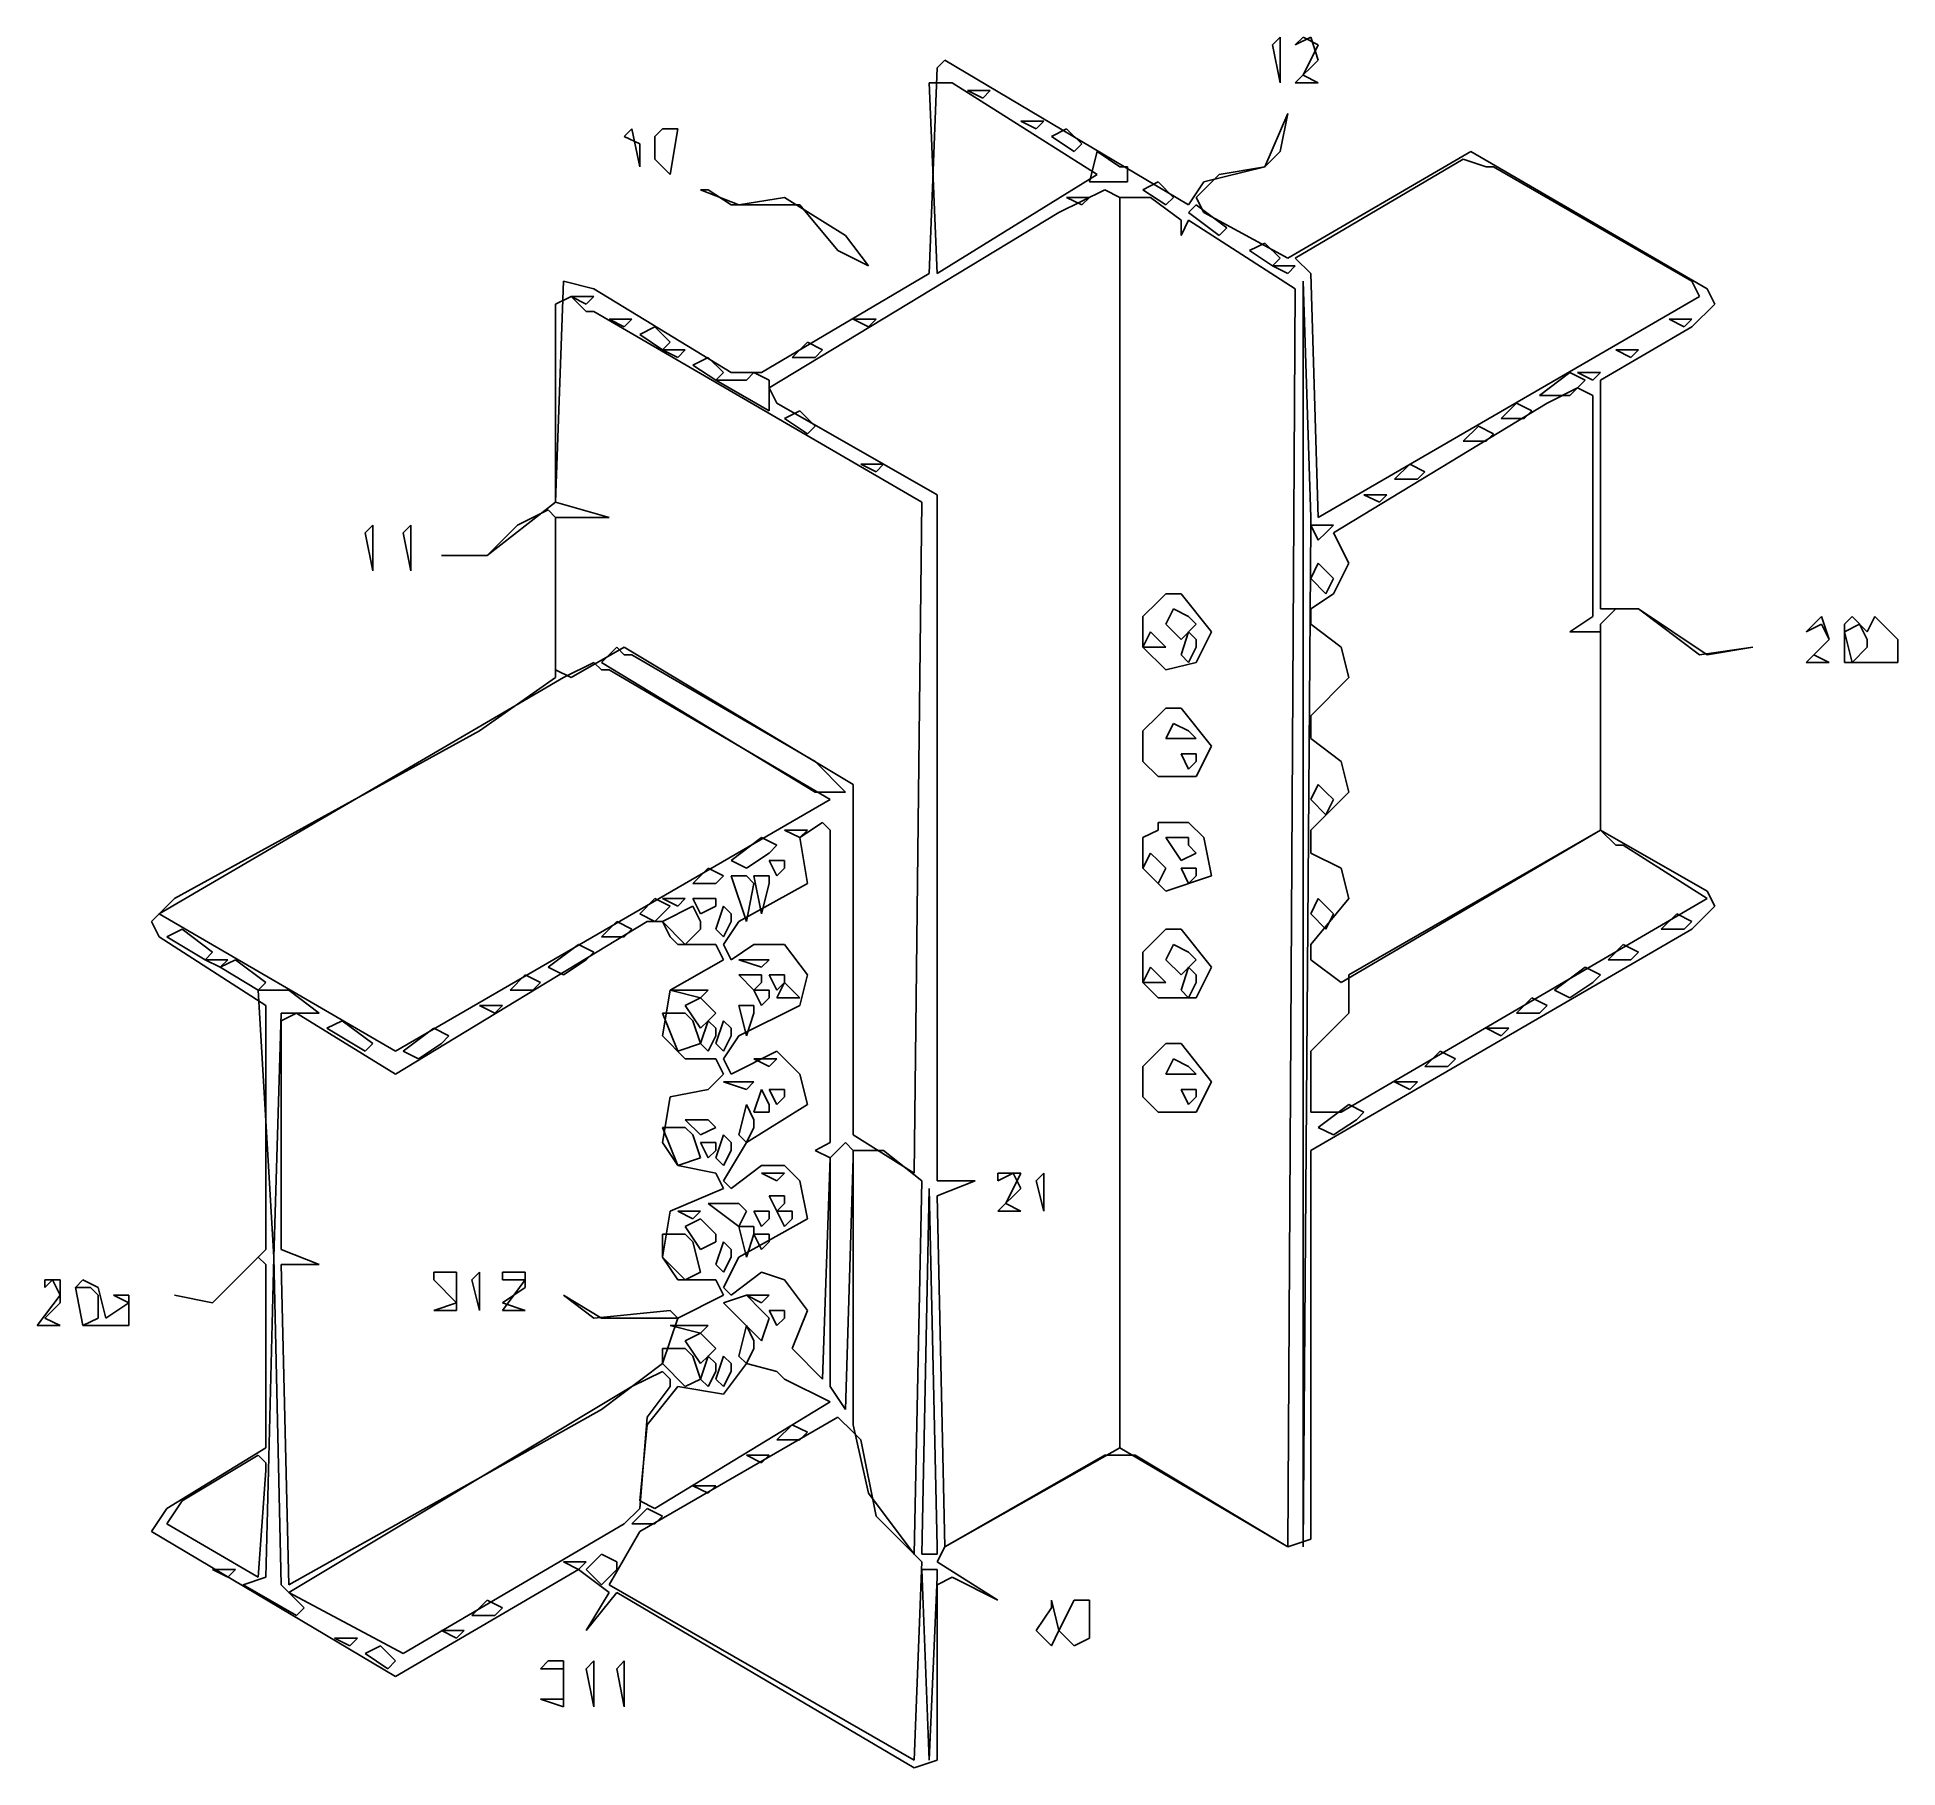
# Model space of a CAD drawing. Extents: x -8 to 97, y -11 to 87.
import ezdxf

# ---------------------------------------------------------------- set-up
doc = ezdxf.new("R2010")
doc.units = 0
for name, color, linetype in [('BEAM', 3, 'CONTINUOUS'), ('BOLT', 2, 'CONTINUOUS'), ('COLUMN', 5, 'CONTINUOUS')]:
    doc.layers.add(name, color=color, linetype=linetype)

msp = doc.modelspace()

# ---------------------------------------------------------------- linework, layer by layer
for p, q in [((62.07, 86.54), (62.5, 86.98)), ((62.5, 84.39), (62.07, 86.54)), ((62.5, 86.98), (62.5, 84.39)), ((64.23, 86.98), (63.36, 86.54)), ((63.36, 86.54), (63.8, 86.98)), ((63.8, 86.98), (64.66, 86.54)), ((64.66, 86.54), (63.8, 84.82)), ((64.66, 85.68), (64.23, 86.98)), ((42.67, 73.61), (43.11, 85.25)), ((43.11, 85.25), (43.54, 85.68)), ((43.54, 85.68), (57.33, 77.49)), ((63.36, 84.39), (64.66, 85.68)), ((43.54, 84.39), (42.67, 84.39)), ((42.67, 84.39), (43.11, 73.61)), ((43.97, 84.39), (43.54, 84.39)), ((52.16, 79.22), (43.97, 84.39)), ((64.66, 84.39), (63.36, 84.39)), ((63.8, 84.82), (64.66, 84.39)), ((46.12, 83.96), (44.83, 83.96)), ((44.83, 83.96), (45.69, 83.53)), ((45.69, 83.53), (46.12, 83.96)), ((49.14, 82.23), (47.85, 82.23)), ((47.85, 82.23), (48.71, 81.8)), ((48.71, 81.8), (49.14, 82.23)), ((61.64, 79.65), (62.93, 82.67)), ((62.93, 82.67), (62.5, 80.51)), ((25.43, 81.37), (25.86, 81.8)), ((26.3, 80.94), (25.43, 81.37)), ((25.86, 81.8), (26.3, 79.65)), ((27.16, 81.37), (27.59, 81.8)), ((27.16, 80.08), (27.16, 81.37)), ((27.59, 81.8), (28.45, 81.8)), ((28.45, 81.8), (28.02, 79.22)), ((50.43, 81.8), (49.57, 81.37)), ((49.57, 81.37), (50.86, 80.51)), ((51.3, 80.94), (50.43, 81.8)), ((26.3, 79.65), (26.3, 80.94)), ((28.02, 79.22), (27.16, 80.08)), ((50.86, 80.51), (51.3, 80.94)), ((52.16, 80.51), (51.73, 78.79)), ((53.45, 79.65), (52.16, 80.51)), ((62.5, 80.51), (61.64, 79.65)), ((62.93, 74.48), (73.28, 80.51)), ((72.85, 80.08), (63.36, 74.48)), ((74.14, 79.65), (72.85, 80.08)), ((73.28, 80.51), (86.64, 72.75)), ((43.11, 73.61), (52.16, 79.22)), ((53.88, 79.65), (53.45, 79.65)), ((53.88, 78.79), (53.88, 79.65)), ((59.05, 79.22), (57.76, 77.92)), ((58.19, 78.79), (61.64, 79.65)), ((61.64, 79.65), (59.05, 79.22)), ((74.57, 79.65), (74.14, 79.65)), ((85.78, 73.18), (74.57, 79.65)), ((29.74, 78.35), (31.9, 77.49)), ((30.17, 78.35), (29.74, 78.35)), ((31.47, 77.49), (30.17, 78.35)), ((31.9, 77.49), (34.49, 77.92)), ((34.49, 77.92), (37.93, 75.77)), ((52.59, 78.35), (50, 77.06)), ((51.73, 77.92), (50.43, 77.92)), ((50.43, 77.92), (51.3, 77.49)), ((51.3, 77.49), (51.73, 77.92)), ((51.73, 78.79), (53.88, 78.79)), ((53.45, 77.92), (52.59, 78.35)), ((53.45, 77.49), (53.45, 77.92)), ((54.74, 77.92), (53.45, 77.92)), ((53.45, 77.92), (53.45, 7.23)), ((53.45, 77.92), (53.45, 7.23)), ((55.61, 78.79), (54.74, 78.35)), ((54.74, 78.35), (56.04, 77.49)), ((55.17, 77.92), (54.74, 77.92)), ((56.9, 76.63), (55.17, 77.92)), ((56.47, 77.92), (55.61, 78.79)), ((56.04, 77.49), (56.47, 77.92)), ((57.33, 77.49), (58.19, 78.79)), ((57.76, 77.92), (58.19, 77.06)), ((35.35, 77.49), (31.47, 77.49)), ((50, 77.06), (33.62, 67.15)), ((37.5, 74.91), (35.35, 77.49)), ((53.45, 7.23), (53.45, 77.49)), ((53.45, 7.23), (53.45, 77.49)), ((57.76, 77.49), (57.33, 77.06)), ((57.33, 77.06), (59.05, 75.77)), ((59.49, 76.2), (57.76, 77.49)), ((58.19, 77.06), (62.93, 74.48)), ((37.93, 75.77), (39.23, 74.04)), ((57.33, 76.63), (56.9, 75.77)), ((56.9, 75.77), (56.9, 76.63)), ((63.36, 72.75), (57.33, 76.63)), ((59.05, 75.77), (59.49, 76.2)), ((39.23, 74.04), (37.5, 74.91)), ((61.64, 75.34), (60.78, 74.91)), ((60.78, 74.91), (62.07, 74.04)), ((62.5, 74.48), (61.64, 75.34)), ((62.07, 74.04), (62.5, 74.48)), ((63.36, 74.04), (62.07, 74.04)), ((62.07, 74.04), (62.93, 73.61)), ((62.93, 73.61), (63.36, 74.04)), ((63.36, 74.48), (64.23, 73.61)), ((21.55, 60.68), (21.99, 73.18)), ((21.99, 73.18), (23.71, 72.75)), ((23.71, 72.75), (31.47, 68.01)), ((33.19, 68.01), (42.67, 73.61)), ((62.93, 1.63), (63.36, 72.75)), ((64.23, 59.82), (63.8, 73.18)), ((63.8, 73.18), (63.8, 1.63)), ((64.23, 73.61), (64.66, 59.82)), ((86.21, 72.32), (85.78, 73.18)), ((86.64, 72.75), (87.07, 71.89)), ((22.42, 72.32), (21.55, 71.89)), ((21.55, 71.89), (21.55, 60.68)), ((23.71, 72.32), (22.42, 72.32)), ((22.42, 72.32), (23.28, 71.89)), ((23.28, 71.46), (22.42, 72.32)), ((23.28, 71.89), (23.71, 72.32)), ((64.66, 59.82), (86.21, 72.32)), ((87.07, 71.89), (85.78, 70.6)), ((23.71, 71.46), (23.28, 71.46)), ((42.24, 60.68), (23.71, 71.46)), ((25.86, 71.03), (24.57, 71.03)), ((24.57, 71.03), (25.43, 70.6)), ((25.43, 70.6), (25.86, 71.03)), ((27.16, 70.6), (26.3, 70.17)), ((28.02, 69.73), (27.16, 70.6)), ((39.66, 71.03), (38.36, 71.03)), ((38.36, 71.03), (39.23, 70.6)), ((39.23, 70.6), (39.66, 71.03)), ((85.78, 70.6), (80.61, 67.58)), ((85.78, 71.03), (84.49, 71.03)), ((84.49, 71.03), (85.35, 70.6)), ((85.35, 70.6), (85.78, 71.03)), ((26.3, 70.17), (27.59, 69.3)), ((27.59, 69.3), (28.02, 69.73)), ((35.78, 69.73), (34.92, 68.87)), ((36.64, 69.3), (35.78, 69.73)), ((28.88, 69.3), (27.59, 69.3)), ((27.59, 69.3), (28.45, 68.87)), ((28.45, 68.87), (28.88, 69.3)), ((30.17, 68.87), (29.31, 68.44)), ((29.31, 68.44), (30.61, 67.58)), ((31.04, 68.01), (30.17, 68.87)), ((34.92, 68.87), (36.21, 68.87)), ((36.21, 68.87), (36.64, 69.3)), ((82.76, 69.3), (81.47, 69.3)), ((81.47, 69.3), (82.33, 68.87)), ((82.33, 68.87), (82.76, 69.3)), ((30.61, 67.58), (31.04, 68.01)), ((32.33, 67.58), (30.61, 67.58)), ((30.61, 67.58), (33.62, 65.85)), ((31.47, 68.01), (33.19, 68.01)), ((32.76, 68.01), (32.33, 67.58)), ((33.62, 67.58), (32.76, 68.01)), ((33.62, 65.85), (33.62, 67.58)), ((78.88, 68.01), (77.16, 66.72)), ((79.74, 67.58), (78.88, 68.01)), ((80.61, 68.01), (79.31, 68.01)), ((79.31, 68.01), (80.17, 67.58)), ((79.31, 67.15), (79.74, 67.58)), ((80.17, 67.58), (80.61, 68.01)), ((80.61, 67.58), (80.61, 54.65)), ((33.62, 67.15), (34.05, 66.29)), ((34.05, 66.29), (43.11, 61.11)), ((77.59, 66.29), (65.52, 58.96)), ((75.86, 66.29), (75, 65.42)), ((76.73, 65.85), (75.86, 66.29)), ((77.16, 66.72), (78.88, 66.72)), ((79.31, 67.15), (77.59, 66.29)), ((78.88, 66.72), (79.31, 67.15)), ((80.17, 66.72), (79.31, 67.15)), ((80.17, 66.29), (80.17, 66.72)), ((80.17, 54.22), (80.17, 66.29)), ((35.35, 65.85), (34.49, 65.42)), ((34.49, 65.42), (35.78, 64.56)), ((36.21, 64.99), (35.35, 65.85)), ((75, 65.42), (76.3, 65.42)), ((76.3, 65.42), (76.73, 65.85)), ((35.78, 64.56), (36.21, 64.99)), ((73.71, 64.99), (72.85, 64.13)), ((74.57, 64.56), (73.71, 64.99)), ((74.14, 64.13), (74.57, 64.56)), ((72.85, 64.13), (74.14, 64.13)), ((40.09, 62.84), (38.8, 62.84)), ((38.8, 62.84), (39.66, 62.41)), ((39.66, 62.41), (40.09, 62.84)), ((69.83, 62.84), (68.97, 61.98)), ((70.69, 62.41), (69.83, 62.84)), ((70.26, 61.98), (70.69, 62.41)), ((43.11, 61.11), (43.11, 22.32)), ((68.54, 61.11), (67.24, 61.11)), ((67.24, 61.11), (68.11, 60.68)), ((68.11, 60.68), (68.54, 61.11)), ((68.97, 61.98), (70.26, 61.98)), ((17.67, 57.67), (21.55, 60.68)), ((21.12, 60.25), (19.4, 59.39)), ((21.55, 59.82), (21.12, 60.25)), ((21.55, 60.68), (24.57, 59.82)), ((41.81, 22.75), (42.24, 60.68)), ((10.78, 58.96), (11.21, 59.39)), ((11.21, 56.8), (10.78, 58.96)), ((11.21, 59.39), (11.21, 56.8)), ((12.93, 58.96), (13.36, 59.39)), ((13.36, 56.8), (12.93, 58.96)), ((13.36, 59.39), (13.36, 56.8)), ((19.4, 59.39), (17.67, 57.67)), ((21.55, 50.77), (21.55, 59.82)), ((24.57, 59.82), (21.55, 59.82)), ((21.55, 59.82), (21.55, 51.2)), ((63.8, 1.63), (64.23, 59.39)), ((64.23, 59.39), (64.23, 59.82)), ((65.52, 59.39), (64.23, 59.39)), ((64.23, 59.39), (64.66, 58.53)), ((64.66, 58.53), (65.09, 58.96)), ((65.09, 58.96), (65.52, 59.39)), ((65.52, 58.96), (66.38, 57.23)), ((17.67, 57.67), (15.09, 57.67)), ((15.09, 57.67), (17.67, 57.67)), ((64.66, 57.23), (64.23, 56.37)), ((65.09, 56.8), (64.66, 57.23)), ((65.52, 56.37), (65.09, 56.8)), ((66.38, 57.23), (65.52, 55.51)), ((64.23, 56.37), (65.09, 55.51)), ((65.09, 55.51), (65.52, 56.37)), ((54.74, 54.22), (55.61, 55.08)), ((55.61, 55.08), (56.04, 55.51)), ((56.04, 55.51), (56.9, 55.51)), ((56.9, 55.51), (58.62, 53.35)), ((65.52, 55.51), (64.23, 54.65)), ((54.74, 52.49), (54.74, 54.22)), ((56.47, 54.65), (56.04, 53.79)), ((56.04, 53.79), (56.9, 52.92)), ((57.33, 54.22), (56.47, 54.65)), ((56.9, 52.92), (57.76, 53.79)), ((57.76, 53.79), (57.33, 54.22)), ((64.23, 54.65), (64.23, 53.79)), ((64.23, 53.79), (65.95, 52.49)), ((78.88, 53.35), (80.17, 54.22)), ((80.61, 54.65), (82.76, 54.65)), ((81.47, 54.65), (80.61, 53.79)), ((80.61, 53.79), (80.61, 42.15)), ((82.76, 54.65), (81.47, 54.65)), ((82.76, 54.65), (86.64, 52.06)), ((86.21, 52.06), (82.76, 54.65)), ((93.11, 53.79), (92.24, 53.35)), ((92.24, 53.35), (92.67, 53.79)), ((92.67, 53.79), (93.11, 54.22)), ((93.11, 54.22), (93.54, 52.92)), ((93.54, 52.92), (93.11, 53.79)), ((94.4, 53.79), (94.83, 54.22)), ((94.4, 51.63), (94.4, 53.79)), ((95.26, 53.79), (94.4, 53.35)), ((94.83, 54.22), (95.69, 53.35)), ((95.69, 52.92), (95.26, 53.79)), ((95.69, 53.35), (96.12, 54.22)), ((96.12, 54.22), (97.42, 52.92)), ((55.17, 53.35), (54.74, 52.49)), ((55.61, 52.92), (55.17, 53.35)), ((56.04, 52.49), (55.61, 52.92)), ((57.33, 53.35), (56.9, 52.06)), ((57.76, 52.92), (57.33, 53.35)), ((58.62, 53.35), (57.76, 51.63)), ((57.76, 52.49), (57.76, 52.92)), ((80.61, 53.35), (78.88, 53.35)), ((80.61, 42.15), (80.61, 53.35)), ((92.24, 51.63), (93.54, 52.92)), ((93.54, 52.92), (92.67, 52.06)), ((94.4, 53.35), (94.83, 51.63)), ((95.69, 52.49), (95.69, 52.92)), ((97.42, 52.92), (97.42, 51.63)), ((23.71, 51.63), (21.99, 50.77)), ((22.42, 50.77), (25.43, 52.49)), ((24.14, 51.2), (23.71, 51.63)), ((25, 52.49), (24.14, 51.63)), ((24.14, 51.63), (36.21, 44.3)), ((25.43, 52.06), (25, 52.49)), ((25.43, 52.49), (38.36, 44.73)), ((25.86, 52.06), (25.43, 52.06)), ((36.21, 46.03), (25.86, 52.06)), ((56.04, 51.2), (54.74, 52.49)), ((54.74, 52.49), (56.04, 52.49)), ((57.76, 51.63), (56.04, 51.2)), ((56.9, 52.06), (57.33, 51.63)), ((57.33, 51.63), (57.76, 52.49)), ((65.95, 52.49), (66.38, 50.77)), ((89.23, 52.49), (86.21, 52.06)), ((86.64, 52.06), (89.23, 52.49)), ((93.54, 51.63), (92.24, 51.63)), ((92.67, 52.06), (93.54, 51.63)), ((97.42, 51.63), (94.4, 51.63)), ((94.83, 51.63), (95.69, 52.49)), ((21.99, 50.77), (-0.86, 37.41)), ((17.24, 47.75), (21.55, 50.77)), ((21.55, 51.2), (22.42, 50.77)), ((24.57, 51.2), (24.14, 51.2)), ((37.07, 43.87), (24.57, 51.2)), ((66.38, 50.77), (64.23, 48.61)), ((54.74, 47.75), (55.61, 48.61)), ((55.61, 48.61), (56.04, 49.04)), ((56.04, 49.04), (56.9, 49.04)), ((56.9, 49.04), (58.62, 46.89)), ((64.23, 48.61), (64.23, 47.32)), ((0, 38.27), (17.24, 47.75)), ((54.74, 46.03), (54.74, 47.75)), ((56.47, 48.18), (56.04, 47.32)), ((57.33, 47.75), (56.47, 48.18)), ((57.76, 47.32), (57.33, 47.75)), ((56.04, 47.32), (57.76, 47.32)), ((57.76, 46.46), (56.9, 46.46)), ((56.9, 46.46), (57.33, 45.6)), ((58.62, 46.89), (57.76, 45.17)), ((57.76, 46.03), (57.76, 46.46)), ((64.23, 47.32), (65.95, 46.03)), ((37.93, 44.3), (36.21, 46.03)), ((55.61, 45.17), (54.74, 46.03)), ((57.33, 45.6), (57.76, 46.03)), ((65.95, 46.03), (66.38, 44.3)), ((36.21, 44.3), (37.93, 44.3)), ((38.36, 44.73), (38.36, 24.91)), ((57.76, 45.17), (55.61, 45.17)), ((64.66, 44.73), (64.23, 43.87)), ((66.38, 44.3), (64.23, 42.15)), ((65.09, 44.3), (64.66, 44.73)), ((65.52, 43.87), (65.09, 44.3)), ((12.5, 29.65), (37.07, 43.87)), ((64.23, 43.87), (65.09, 43.01)), ((65.09, 43.01), (65.52, 43.87)), ((35.78, 42.15), (34.49, 42.15)), ((34.49, 42.15), (35.35, 41.72)), ((36.64, 42.58), (35.35, 41.72)), ((35.35, 41.72), (35.78, 42.15)), ((37.07, 42.15), (36.64, 42.58)), ((37.07, 41.72), (37.07, 42.15)), ((54.74, 41.72), (55.61, 42.15)), ((55.61, 42.58), (57.33, 42.58)), ((55.61, 42.15), (55.61, 42.58)), ((57.33, 42.58), (58.19, 41.72)), ((64.23, 42.15), (64.23, 40.85)), ((65.95, 33.53), (80.61, 42.15)), ((80.61, 42.15), (66.38, 33.96)), ((80.61, 42.15), (86.64, 38.7)), ((81.47, 41.29), (80.61, 42.15)), ((33.19, 41.72), (31.47, 40.42)), ((34.05, 41.29), (33.19, 41.72)), ((33.62, 40.85), (34.05, 41.29)), ((35.35, 41.72), (35.78, 39.13)), ((37.07, 24.48), (37.07, 41.72)), ((54.74, 39.99), (54.74, 41.72)), ((57.33, 41.72), (56.04, 41.72)), ((56.04, 41.72), (56.9, 40.42)), ((57.33, 41.29), (57.33, 41.72)), ((57.76, 40.85), (57.33, 41.29)), ((58.19, 41.72), (58.62, 39.56)), ((81.9, 41.29), (81.47, 41.29)), ((86.64, 38.27), (81.9, 41.29)), ((30.17, 39.99), (29.31, 39.13)), ((31.04, 39.56), (30.17, 39.99)), ((31.47, 40.42), (32.33, 39.99)), ((32.33, 39.99), (33.62, 40.85)), ((34.49, 40.42), (33.62, 40.42)), ((33.62, 40.42), (34.05, 39.56)), ((34.05, 39.56), (34.49, 39.99)), ((34.49, 39.99), (34.49, 40.42)), ((55.17, 40.85), (54.74, 39.99)), ((56.04, 38.7), (54.74, 39.99)), ((54.74, 39.99), (55.61, 39.13)), ((55.61, 40.42), (55.17, 40.85)), ((56.04, 39.99), (55.61, 40.42)), ((55.61, 39.13), (56.04, 39.99)), ((56.9, 40.42), (57.76, 40.85)), ((57.76, 39.99), (56.9, 39.99)), ((56.9, 39.99), (57.33, 39.13)), ((57.76, 39.56), (57.76, 39.99)), ((64.23, 40.85), (65.95, 39.99)), ((65.95, 39.99), (66.38, 38.27)), ((29.31, 39.13), (30.61, 39.13)), ((30.61, 39.13), (31.04, 39.56)), ((32.33, 39.56), (31.47, 39.56)), ((31.47, 39.56), (32.33, 36.98)), ((35.78, 39.13), (31.9, 36.98)), ((32.76, 39.13), (32.33, 39.56)), ((32.33, 36.98), (32.76, 39.13)), ((33.62, 39.56), (32.76, 39.56)), ((32.76, 39.56), (33.19, 37.41)), ((33.19, 37.41), (33.62, 39.13)), ((33.62, 39.13), (33.62, 39.56)), ((58.62, 39.56), (56.04, 38.7)), ((57.33, 39.13), (57.76, 39.56)), ((-1.29, 36.98), (0, 38.27)), ((27.16, 38.27), (26.3, 37.41)), ((28.02, 37.84), (27.16, 38.27)), ((28.88, 38.27), (27.59, 38.27)), ((27.59, 38.27), (28.45, 37.84)), ((28.45, 37.84), (28.88, 38.27)), ((30.61, 38.27), (29.31, 38.27)), ((29.31, 38.27), (29.74, 37.41)), ((30.61, 37.84), (30.61, 38.27)), ((66.38, 38.27), (64.23, 35.68)), ((64.66, 38.27), (64.23, 37.41)), ((65.09, 37.84), (64.66, 38.27)), ((65.95, 26.2), (86.64, 38.27)), ((86.64, 38.7), (87.07, 37.84)), ((-0.86, 36.11), (-1.29, 36.98)), ((-0.86, 37.41), (12.5, 29.65)), ((26.73, 36.98), (12.5, 28.35)), ((25, 36.98), (24.14, 36.11)), ((25.86, 36.54), (25, 36.98)), ((26.3, 37.41), (27.16, 36.98)), ((27.59, 36.98), (26.73, 36.98)), ((27.16, 36.98), (27.59, 37.41)), ((27.59, 37.41), (28.02, 37.84)), ((29.31, 37.84), (27.59, 36.98)), ((27.59, 36.98), (28.88, 35.68)), ((28.02, 36.11), (27.59, 36.98)), ((29.74, 36.98), (29.31, 37.84)), ((29.74, 37.41), (30.61, 37.84)), ((29.74, 36.54), (29.74, 36.98)), ((31.04, 37.84), (30.61, 36.54)), ((31.47, 37.41), (31.04, 37.84)), ((31.9, 36.98), (31.04, 35.68)), ((31.04, 36.11), (31.47, 36.98)), ((31.47, 36.98), (31.47, 37.41)), ((64.23, 37.41), (65.09, 36.54)), ((65.52, 37.41), (65.09, 37.84)), ((65.09, 36.54), (65.52, 37.41)), ((84.92, 37.41), (84.05, 36.54)), ((85.78, 36.98), (84.92, 37.41)), ((85.35, 36.54), (85.78, 36.98)), ((87.07, 37.84), (85.78, 36.54)), ((5.17, 32.23), (-0.86, 36.11)), ((0.43, 36.54), (-0.43, 36.11)), ((-0.43, 36.11), (1.73, 34.82)), ((2.16, 35.25), (0.43, 36.54)), ((24.14, 36.11), (25.43, 36.11)), ((25.43, 36.11), (25.86, 36.54)), ((28.45, 35.68), (28.02, 36.11)), ((28.88, 35.68), (29.74, 36.54)), ((30.61, 36.54), (31.04, 36.11)), ((54.74, 35.25), (55.61, 36.11)), ((55.61, 36.11), (56.04, 36.54)), ((56.04, 36.54), (56.9, 36.54)), ((56.9, 36.54), (58.62, 34.39)), ((85.78, 36.54), (64.23, 24.04)), ((84.05, 36.54), (85.35, 36.54)), ((1.73, 34.82), (2.16, 35.25)), ((3.02, 34.82), (1.73, 34.82)), ((1.73, 34.82), (2.59, 34.39)), ((2.59, 34.39), (3.02, 34.82)), ((3.45, 34.82), (2.59, 34.39)), ((5.17, 33.53), (3.45, 34.82)), ((22.85, 35.68), (21.12, 34.39)), ((21.99, 33.96), (23.28, 34.82)), ((23.71, 35.25), (22.85, 35.68)), ((23.28, 34.82), (23.71, 35.25)), ((28.02, 33.1), (31.04, 34.82)), ((30.61, 35.68), (28.45, 35.68)), ((31.04, 34.82), (30.61, 35.68)), ((31.04, 35.68), (31.47, 34.82)), ((31.47, 34.82), (32.76, 35.68)), ((33.62, 34.82), (31.9, 34.82)), ((31.9, 34.82), (33.19, 34.39)), ((32.76, 35.68), (34.49, 35.68)), ((33.19, 34.39), (33.62, 34.82)), ((34.49, 35.68), (35.78, 33.96)), ((54.74, 33.53), (54.74, 35.25)), ((56.47, 35.68), (56.04, 34.82)), ((56.04, 34.82), (56.9, 33.96)), ((57.33, 35.25), (56.47, 35.68)), ((56.9, 33.96), (57.76, 34.82)), ((57.76, 34.82), (57.33, 35.25)), ((64.23, 35.68), (64.23, 34.82)), ((64.23, 34.82), (65.95, 33.53)), ((81.9, 35.68), (81.04, 34.82)), ((81.04, 34.82), (82.33, 34.82)), ((82.76, 35.25), (81.9, 35.68)), ((82.33, 34.82), (82.76, 35.25)), ((2.59, 34.39), (4.74, 33.1)), ((19.83, 33.96), (18.97, 33.1)), ((20.69, 33.53), (19.83, 33.96)), ((21.12, 34.39), (21.99, 33.96)), ((33.19, 33.96), (31.9, 33.96)), ((31.9, 33.96), (32.76, 33.1)), ((33.19, 33.53), (33.19, 33.96)), ((34.49, 33.96), (33.62, 33.96)), ((33.62, 33.96), (34.05, 33.1)), ((34.49, 33.53), (34.49, 33.96)), ((35.78, 33.96), (35.35, 32.23)), ((55.17, 34.39), (54.74, 33.53)), ((55.61, 33.96), (55.17, 34.39)), ((56.04, 33.53), (55.61, 33.96)), ((57.33, 34.39), (56.9, 33.1)), ((57.76, 33.96), (57.33, 34.39)), ((58.62, 34.39), (57.76, 32.67)), ((57.76, 33.53), (57.76, 33.96)), ((66.38, 33.96), (66.38, 31.8)), ((79.74, 34.39), (78.02, 33.1)), ((80.61, 33.96), (79.74, 34.39)), ((80.17, 33.53), (80.61, 33.96)), ((4.74, 33.1), (5.17, 33.53)), ((6.04, 33.1), (4.74, 33.1)), ((4.74, 33.1), (5.61, 18.01)), ((6.47, 33.1), (6.04, 33.1)), ((8.19, 31.8), (6.47, 33.1)), ((18.97, 33.1), (20.26, 33.1)), ((20.26, 33.1), (20.69, 33.53)), ((27.59, 30.51), (28.02, 33.1)), ((30.17, 33.1), (28.02, 33.1)), ((28.02, 33.1), (29.74, 32.67)), ((29.74, 32.67), (28.88, 32.23)), ((29.74, 32.67), (30.17, 33.1)), ((30.61, 31.8), (29.74, 32.67)), ((32.76, 33.1), (33.19, 33.53)), ((33.62, 33.1), (32.76, 33.1)), ((32.76, 33.1), (33.19, 32.23)), ((33.19, 32.23), (33.62, 32.67)), ((33.62, 32.67), (33.62, 33.1)), ((34.05, 33.1), (34.49, 33.53)), ((34.49, 33.53), (34.05, 32.67)), ((34.05, 32.67), (35.35, 32.67)), ((34.92, 33.1), (34.49, 33.53)), ((35.35, 32.67), (34.92, 33.1)), ((55.61, 32.67), (54.74, 33.53)), ((54.74, 33.53), (56.04, 33.53)), ((57.76, 32.67), (55.61, 32.67)), ((56.9, 33.1), (57.33, 32.67)), ((57.33, 32.67), (57.76, 33.53)), ((76.73, 32.67), (75.86, 31.8)), ((77.59, 32.23), (76.73, 32.67)), ((78.02, 33.1), (78.88, 32.67)), ((78.88, 32.67), (80.17, 33.53)), ((5.17, 18.44), (5.17, 32.23)), ((5.61, 18.01), (6.04, 31.8)), ((6.9, 31.8), (6.04, 31.37)), ((6.04, 31.8), (8.19, 31.8)), ((12.5, 28.35), (6.9, 31.8)), ((18.54, 32.23), (17.24, 32.23)), ((17.24, 32.23), (18.11, 31.8)), ((18.11, 31.8), (18.54, 32.23)), ((28.88, 31.8), (27.59, 31.8)), ((27.59, 31.8), (28.45, 29.65)), ((28.88, 32.23), (29.74, 30.94)), ((29.31, 31.37), (28.88, 31.8)), ((30.17, 31.37), (30.61, 31.8)), ((35.35, 32.23), (31.9, 30.51)), ((32.76, 32.23), (31.9, 32.23)), ((31.9, 32.23), (32.33, 30.51)), ((32.33, 30.51), (32.76, 31.8)), ((32.76, 31.8), (32.76, 32.23)), ((66.38, 31.8), (64.23, 29.65)), ((75.86, 31.8), (77.16, 31.8)), ((77.16, 31.8), (77.59, 32.23)), ((6.04, 31.37), (6.04, 18.44)), ((9.49, 31.37), (8.62, 30.94)), ((8.62, 30.94), (10.78, 29.65)), ((11.21, 30.08), (9.49, 31.37)), ((14.66, 30.94), (12.93, 29.65)), ((15.52, 30.51), (14.66, 30.94)), ((15.09, 30.08), (15.52, 30.51)), ((28.88, 29.22), (27.59, 30.51)), ((29.74, 30.08), (29.31, 31.37)), ((29.74, 30.94), (30.17, 31.37)), ((30.17, 31.37), (29.74, 30.08)), ((30.61, 30.94), (30.17, 31.37)), ((30.17, 29.65), (30.61, 30.51)), ((31.04, 31.37), (30.61, 30.08)), ((30.61, 30.51), (30.61, 30.94)), ((31.47, 30.94), (31.04, 31.37)), ((31.9, 30.51), (31.04, 29.22)), ((31.04, 29.65), (31.47, 30.51)), ((31.47, 30.51), (31.47, 30.94)), ((75.43, 30.94), (74.14, 30.94)), ((74.14, 30.94), (75, 30.51)), ((75, 30.51), (75.43, 30.94)), ((10.78, 29.65), (11.21, 30.08)), ((12.93, 29.65), (13.8, 29.22)), ((13.8, 29.22), (15.09, 30.08)), ((28.45, 29.65), (29.74, 30.08)), ((29.74, 30.08), (30.17, 29.65)), ((30.61, 30.08), (31.04, 29.65)), ((31.47, 28.35), (34.05, 29.65)), ((34.05, 29.65), (35.35, 28.35)), ((54.74, 28.79), (55.61, 29.65)), ((55.61, 29.65), (56.04, 30.08)), ((56.04, 30.08), (56.9, 30.08)), ((56.9, 30.08), (58.62, 27.92)), ((64.23, 29.65), (64.23, 26.2)), ((71.55, 29.65), (70.69, 28.79)), ((72.42, 29.22), (71.55, 29.65)), ((30.61, 29.22), (28.88, 29.22)), ((31.04, 28.35), (30.61, 29.22)), ((31.04, 29.22), (31.47, 28.35)), ((34.05, 29.22), (32.76, 29.22)), ((32.76, 29.22), (33.62, 28.79)), ((33.62, 28.79), (34.05, 29.22)), ((54.74, 27.06), (54.74, 28.79)), ((56.47, 29.22), (56.04, 28.35)), ((57.33, 28.79), (56.47, 29.22)), ((57.76, 28.35), (57.33, 28.79)), ((70.69, 28.79), (71.99, 28.79)), ((71.99, 28.79), (72.42, 29.22)), ((28.02, 27.06), (30.17, 27.49)), ((30.17, 27.49), (31.04, 28.35)), ((32.76, 27.92), (31.04, 27.92)), ((31.04, 27.92), (32.33, 27.49)), ((32.33, 27.49), (32.76, 27.92)), ((33.19, 27.49), (32.76, 26.2)), ((33.62, 26.63), (33.19, 27.49)), ((34.49, 27.49), (33.62, 27.49)), ((33.62, 27.49), (34.05, 26.63)), ((34.49, 27.06), (34.49, 27.49)), ((35.35, 28.35), (35.78, 26.63)), ((56.04, 28.35), (57.76, 28.35)), ((57.76, 27.49), (56.9, 27.49)), ((56.9, 27.49), (57.33, 26.63)), ((58.62, 27.92), (57.76, 26.2)), ((57.76, 27.06), (57.76, 27.49)), ((70.26, 27.92), (68.97, 27.92)), ((68.97, 27.92), (69.83, 27.49)), ((69.83, 27.49), (70.26, 27.92)), ((27.59, 24.48), (28.02, 27.06)), ((32.33, 26.63), (31.9, 24.91)), ((35.78, 26.63), (32.33, 24.48)), ((32.76, 25.77), (32.33, 26.63)), ((33.62, 26.2), (33.62, 26.63)), ((34.05, 26.63), (34.49, 27.06)), ((55.61, 26.2), (54.74, 27.06)), ((57.33, 26.63), (57.76, 27.06)), ((66.38, 26.63), (64.66, 25.34)), ((67.24, 26.2), (66.38, 26.63)), ((28.88, 25.34), (27.59, 25.34)), ((27.59, 25.34), (28.45, 23.18)), ((30.17, 25.77), (28.88, 25.77)), ((28.88, 25.77), (29.74, 24.91)), ((29.31, 24.91), (28.88, 25.34)), ((29.74, 24.91), (30.61, 25.34)), ((30.61, 25.34), (30.17, 25.77)), ((32.33, 24.48), (32.76, 25.34)), ((32.76, 26.2), (33.62, 26.2)), ((32.76, 25.34), (32.76, 25.77)), ((57.76, 26.2), (55.61, 26.2)), ((64.23, 26.2), (65.95, 26.2)), ((64.66, 25.34), (65.52, 24.91)), ((65.52, 24.91), (66.81, 25.77)), ((66.81, 25.77), (67.24, 26.2)), ((28.45, 23.18), (27.59, 24.48)), ((29.74, 23.61), (29.31, 24.91)), ((30.61, 24.48), (29.74, 24.48)), ((29.74, 24.48), (30.17, 23.61)), ((31.04, 24.91), (30.61, 23.61)), ((30.61, 24.04), (30.61, 24.48)), ((31.47, 24.48), (31.04, 24.91)), ((32.33, 24.48), (31.04, 22.32)), ((31.47, 24.04), (31.47, 24.48)), ((31.9, 24.91), (32.33, 24.48)), ((36.21, 24.04), (37.07, 24.48)), ((37.93, 24.48), (37.07, 23.61)), ((38.36, 24.04), (37.93, 24.48)), ((38.36, 24.91), (41.81, 22.75)), ((28.45, 23.18), (29.74, 23.61)), ((30.61, 22.75), (28.45, 23.18)), ((30.17, 23.61), (30.61, 24.04)), ((30.61, 23.61), (31.04, 23.18)), ((31.04, 23.18), (31.47, 24.04)), ((31.47, 21.89), (33.19, 23.18)), ((33.19, 23.18), (34.49, 23.18)), ((34.49, 23.18), (35.35, 22.32)), ((37.07, 23.61), (36.21, 24.04)), ((36.64, 11.11), (37.07, 23.61)), ((36.64, 11.11), (37.07, 23.61)), ((37.07, 23.61), (37.07, 10.68)), ((37.07, 23.61), (37.07, 10.68)), ((37.93, 9.39), (38.36, 23.61)), ((37.93, 9.39), (38.36, 23.61)), ((38.36, 23.61), (38.36, 24.04)), ((39.66, 24.04), (38.36, 24.04)), ((38.36, 24.04), (38.36, 8.53)), ((38.36, 24.04), (38.36, 8.53)), ((40.09, 24.04), (39.66, 24.04)), ((42.24, 22.32), (40.09, 24.04)), ((64.23, 24.04), (64.23, 2.06)), ((31.04, 21.89), (30.61, 22.75)), ((31.04, 22.32), (31.47, 21.89)), ((34.49, 22.75), (33.19, 22.75)), ((33.19, 22.75), (34.05, 22.32)), ((34.05, 22.32), (34.49, 22.75)), ((35.35, 22.32), (35.78, 20.17)), ((41.81, 1.2), (42.24, 22.32)), ((41.81, 1.2), (42.24, 22.32)), ((43.11, 22.32), (45.26, 22.32)), ((45.26, 22.32), (43.11, 21.46)), ((46.55, 22.75), (47.85, 22.75)), ((47.42, 22.75), (46.55, 22.32)), ((46.55, 22.32), (46.55, 22.75)), ((47.85, 22.75), (46.99, 21.03)), ((47.85, 21.89), (47.42, 22.75)), ((48.71, 22.32), (49.14, 22.75)), ((49.14, 20.6), (48.71, 22.32)), ((49.14, 22.75), (49.14, 20.6)), ((28.02, 20.6), (31.04, 21.89)), ((34.49, 21.46), (33.62, 21.46)), ((33.62, 21.46), (34.05, 20.6)), ((34.49, 21.03), (34.49, 21.46)), ((42.67, 21.89), (42.24, 1.2)), ((42.67, 21.89), (42.24, 1.2)), ((43.11, 1.63), (42.67, 21.89)), ((43.11, 1.63), (42.67, 21.89)), ((43.11, 21.46), (43.54, 1.63)), ((43.11, 21.46), (43.54, 1.63)), ((46.55, 20.6), (47.85, 21.89)), ((27.59, 18.01), (28.02, 20.6)), ((27.59, 18.01), (28.02, 20.6)), ((29.74, 20.6), (28.45, 20.6)), ((28.45, 20.6), (29.31, 20.17)), ((29.74, 20.17), (28.88, 19.73)), ((29.74, 20.17), (28.88, 19.73)), ((29.31, 20.17), (29.74, 20.6)), ((30.61, 19.3), (29.74, 20.17)), ((30.61, 19.3), (29.74, 20.17)), ((31.9, 21.03), (30.17, 21.03)), ((30.17, 21.03), (31.9, 19.73)), ((30.17, 21.03), (31.9, 19.73)), ((32.33, 20.6), (31.9, 21.03)), ((31.9, 19.73), (32.33, 20.6)), ((31.9, 19.73), (32.33, 20.6)), ((35.78, 20.17), (31.9, 18.01)), ((35.78, 20.17), (31.9, 18.01)), ((33.62, 20.6), (32.76, 20.6)), ((32.76, 20.6), (33.19, 19.73)), ((32.76, 20.6), (33.19, 19.73)), ((33.19, 19.73), (33.62, 20.17)), ((33.19, 19.73), (33.62, 20.17)), ((33.62, 20.17), (33.62, 20.6)), ((34.05, 20.6), (34.49, 21.03)), ((34.92, 20.6), (34.05, 20.6)), ((34.05, 20.6), (34.49, 19.73)), ((34.05, 20.6), (34.49, 19.73)), ((34.49, 19.73), (34.92, 20.17)), ((34.49, 19.73), (34.92, 20.17)), ((34.92, 20.17), (34.92, 20.6)), ((47.85, 20.6), (46.55, 20.6)), ((46.99, 21.03), (47.85, 20.6)), ((28.88, 19.3), (27.59, 19.3)), ((27.59, 19.3), (27.59, 18.01)), ((28.88, 19.3), (27.59, 19.3)), ((27.59, 19.3), (27.59, 18.01)), ((28.88, 19.73), (29.74, 18.44)), ((28.88, 19.73), (29.74, 18.44)), ((29.31, 18.87), (28.88, 19.3)), ((29.31, 18.87), (28.88, 19.3)), ((30.61, 18.87), (30.61, 19.3)), ((30.61, 18.87), (30.61, 19.3)), ((32.76, 19.73), (31.9, 19.73)), ((31.9, 19.73), (32.33, 18.01)), ((32.76, 19.73), (31.9, 19.73)), ((31.9, 19.73), (32.33, 18.01)), ((32.33, 18.01), (32.76, 19.3)), ((32.33, 18.01), (32.76, 19.3)), ((32.76, 19.3), (32.76, 19.73)), ((32.76, 19.3), (32.76, 19.73)), ((33.62, 19.3), (32.76, 19.3)), ((32.76, 19.3), (33.19, 18.44)), ((33.62, 19.3), (32.76, 19.3)), ((32.76, 19.3), (33.19, 18.44)), ((33.62, 18.87), (33.62, 19.3)), ((33.62, 18.87), (33.62, 19.3)), ((2.16, 15.42), (5.17, 18.44)), ((4.74, 18.01), (2.16, 15.42)), ((5.17, 17.58), (4.74, 18.01)), ((5.61, 18.01), (5.17, -0.09)), ((6.04, -0.52), (5.61, 18.01)), ((6.04, 18.44), (8.19, 17.58)), ((28.45, 16.72), (27.59, 18.01)), ((27.59, 18.01), (28.88, 16.72)), ((28.45, 16.72), (27.59, 18.01)), ((27.59, 18.01), (28.88, 16.72)), ((29.74, 17.15), (29.31, 18.87)), ((29.74, 17.15), (29.31, 18.87)), ((29.74, 18.44), (30.61, 18.87)), ((29.74, 18.44), (30.61, 18.87)), ((31.04, 18.87), (30.61, 17.58)), ((31.04, 18.87), (30.61, 17.58)), ((31.47, 18.44), (31.04, 18.87)), ((31.47, 18.44), (31.04, 18.87)), ((31.9, 18.01), (31.04, 16.29)), ((31.04, 17.15), (31.47, 18.01)), ((31.9, 18.01), (31.04, 16.29)), ((31.04, 17.15), (31.47, 18.01)), ((31.47, 18.01), (31.47, 18.44)), ((31.47, 18.01), (31.47, 18.44)), ((33.19, 18.44), (33.62, 18.87)), ((33.19, 18.44), (33.62, 18.87)), ((5.17, 7.23), (5.17, 17.58)), ((8.19, 17.58), (6.04, 17.58)), ((6.04, 17.58), (6.47, -0.52)), ((14.66, 17.15), (15.95, 17.15)), ((14.66, 16.72), (14.66, 17.15)), ((14.66, 17.15), (15.95, 17.15)), ((14.66, 16.72), (14.66, 17.15)), ((15.95, 17.15), (15.95, 14.99)), ((15.95, 17.15), (15.95, 14.99)), ((16.81, 16.72), (17.24, 17.15)), ((16.81, 16.72), (17.24, 17.15)), ((17.24, 17.15), (17.24, 14.99)), ((17.24, 17.15), (17.24, 14.99)), ((18.54, 17.15), (19.83, 17.15)), ((18.54, 16.72), (18.54, 17.15)), ((18.54, 17.15), (19.83, 17.15)), ((18.54, 16.72), (18.54, 17.15)), ((19.83, 17.15), (19.83, 16.29)), ((19.83, 17.15), (19.83, 16.29)), ((28.88, 16.72), (29.74, 17.15)), ((28.88, 16.72), (29.74, 17.15)), ((30.61, 17.58), (31.04, 17.15)), ((30.61, 17.58), (31.04, 17.15)), ((31.47, 15.85), (33.19, 17.15)), ((31.47, 15.85), (33.19, 17.15)), ((33.19, 17.15), (34.49, 16.72)), ((33.19, 17.15), (34.49, 16.72)), ((-7.76, 14.13), (-6.46, 15.85)), ((-7.33, 16.72), (-6.46, 16.72)), ((-6.89, 16.72), (-7.33, 16.29)), ((-7.33, 16.29), (-7.33, 16.72)), ((-6.46, 15.85), (-6.89, 16.72)), ((-6.46, 16.72), (-6.46, 15.42)), ((-5.6, 16.29), (-5.17, 16.72)), ((-5.17, 14.13), (-5.6, 16.29)), ((-4.74, 16.29), (-5.6, 16.29)), ((-5.6, 16.29), (-5.17, 14.13)), ((-5.17, 16.72), (-4.31, 16.29)), ((-4.31, 15.85), (-4.74, 16.29)), ((-4.31, 16.29), (-3.88, 14.56)), ((-4.31, 14.56), (-4.31, 15.85)), ((-2.58, 15.42), (-3.45, 15.85)), ((-3.45, 15.85), (-2.58, 15.85)), ((-2.58, 15.85), (-2.58, 14.13)), ((2.16, 15.42), (0, 15.85)), ((0, 15.85), (2.16, 15.42)), ((15.95, 15.42), (14.66, 16.72)), ((15.95, 15.42), (14.66, 16.72)), ((17.24, 14.99), (16.81, 16.72)), ((17.24, 14.99), (16.81, 16.72)), ((18.54, 14.99), (19.83, 16.72)), ((19.83, 16.72), (18.54, 16.72)), ((18.54, 14.99), (19.83, 16.72)), ((19.83, 16.72), (18.54, 16.72)), ((19.83, 16.29), (18.54, 15.42)), ((19.83, 16.29), (18.54, 15.42)), ((23.71, 14.56), (21.99, 15.85)), ((21.99, 15.85), (24.14, 14.56)), ((23.71, 14.56), (21.99, 15.85)), ((21.99, 15.85), (24.14, 14.56)), ((30.61, 16.72), (28.45, 16.72)), ((30.61, 16.72), (28.45, 16.72)), ((28.45, 14.56), (31.04, 15.85)), ((28.45, 14.56), (31.04, 15.85)), ((31.04, 15.85), (30.61, 16.72)), ((31.04, 15.85), (30.61, 16.72)), ((31.04, 16.29), (31.47, 15.85)), ((31.04, 16.29), (31.47, 15.85)), ((32.33, 15.85), (31.04, 15.42)), ((32.33, 15.85), (31.04, 15.42)), ((33.62, 15.85), (32.33, 15.85)), ((32.33, 15.85), (33.19, 15.42)), ((33.19, 14.99), (32.33, 15.85)), ((33.62, 15.85), (32.33, 15.85)), ((32.33, 15.85), (33.19, 15.42)), ((33.19, 14.99), (32.33, 15.85)), ((33.19, 15.42), (33.62, 15.85)), ((33.19, 15.42), (33.62, 15.85)), ((34.49, 16.72), (35.78, 14.99)), ((34.49, 16.72), (35.78, 14.99)), ((-6.46, 15.42), (-7.33, 14.56)), ((-3.88, 14.56), (-2.58, 15.42)), ((14.66, 14.99), (15.95, 15.42)), ((14.66, 14.99), (15.95, 15.42)), ((15.95, 14.99), (14.66, 14.99)), ((15.95, 14.99), (14.66, 14.99)), ((18.54, 15.42), (19.83, 14.99)), ((18.54, 15.42), (19.83, 14.99)), ((19.83, 14.99), (18.54, 14.99)), ((19.83, 14.99), (18.54, 14.99)), ((28.02, 14.99), (23.71, 14.56)), ((28.02, 14.99), (23.71, 14.56)), ((28.45, 14.56), (28.02, 14.99)), ((28.45, 14.56), (28.02, 14.99)), ((31.04, 15.42), (33.19, 13.27)), ((31.04, 15.42), (33.19, 13.27)), ((33.62, 14.56), (33.19, 14.99)), ((33.62, 14.56), (33.19, 14.99)), ((34.49, 14.99), (33.62, 14.99)), ((33.62, 14.99), (34.05, 14.13)), ((34.49, 14.99), (33.62, 14.99)), ((33.62, 14.99), (34.05, 14.13)), ((34.49, 14.56), (34.49, 14.99)), ((34.49, 14.56), (34.49, 14.99)), ((35.78, 14.99), (34.92, 12.84)), ((35.78, 14.99), (34.92, 12.84)), ((-6.46, 14.13), (-7.76, 14.13)), ((-7.33, 14.56), (-6.46, 14.13)), ((-5.17, 14.13), (-4.31, 14.56)), ((-2.58, 14.13), (-5.17, 14.13)), ((24.14, 14.56), (28.45, 14.56)), ((24.14, 14.56), (28.45, 14.56)), ((27.59, 11.98), (28.45, 14.56)), ((27.59, 11.98), (28.45, 14.56)), ((30.17, 14.13), (28.02, 14.13)), ((28.02, 14.13), (29.74, 13.7)), ((30.17, 14.13), (28.02, 14.13)), ((28.02, 14.13), (29.74, 13.7)), ((29.74, 13.7), (28.88, 13.27)), ((29.74, 13.7), (28.88, 13.27)), ((29.74, 13.7), (30.17, 14.13)), ((29.74, 13.7), (30.17, 14.13)), ((30.61, 12.84), (29.74, 13.7)), ((30.61, 12.84), (29.74, 13.7)), ((32.33, 14.13), (31.9, 12.41)), ((32.33, 14.13), (31.9, 12.41)), ((32.76, 13.27), (32.33, 14.13)), ((32.76, 13.27), (32.33, 14.13)), ((33.19, 13.27), (33.62, 14.56)), ((33.19, 13.27), (33.62, 14.56)), ((34.05, 14.13), (34.49, 14.56)), ((34.05, 14.13), (34.49, 14.56)), ((28.88, 12.84), (27.59, 12.84)), ((27.59, 12.84), (27.59, 11.98)), ((28.88, 12.84), (27.59, 12.84)), ((27.59, 12.84), (27.59, 11.98)), ((28.88, 13.27), (29.74, 11.98)), ((28.88, 13.27), (29.74, 11.98)), ((29.31, 12.41), (28.88, 12.84)), ((29.31, 12.41), (28.88, 12.84)), ((30.17, 12.41), (30.61, 12.84)), ((30.17, 12.41), (30.61, 12.84)), ((32.33, 11.98), (32.76, 12.84)), ((32.33, 11.98), (32.76, 12.84)), ((32.76, 12.84), (32.76, 13.27)), ((32.76, 12.84), (32.76, 13.27)), ((34.92, 12.84), (36.64, 11.11)), ((34.92, 12.84), (36.64, 11.11)), ((24.14, 9.39), (27.59, 11.98)), ((24.14, 9.39), (27.59, 11.98)), ((27.59, 11.98), (28.88, 10.68)), ((27.59, 11.98), (28.88, 10.68)), ((29.74, 11.11), (29.31, 12.41)), ((29.74, 11.11), (29.31, 12.41)), ((29.74, 11.98), (30.17, 12.41)), ((30.17, 12.41), (29.74, 11.11)), ((29.74, 11.98), (30.17, 12.41)), ((30.17, 12.41), (29.74, 11.11)), ((30.61, 11.98), (30.17, 12.41)), ((30.61, 11.98), (30.17, 12.41)), ((31.04, 12.41), (30.61, 11.11)), ((31.04, 12.41), (30.61, 11.11)), ((30.61, 11.54), (30.61, 11.98)), ((30.61, 11.54), (30.61, 11.98)), ((31.47, 11.98), (31.04, 12.41)), ((31.47, 11.98), (31.04, 12.41)), ((32.33, 11.98), (31.04, 10.25)), ((32.33, 11.98), (31.04, 10.25)), ((31.47, 11.54), (31.47, 11.98)), ((31.47, 11.54), (31.47, 11.98)), ((31.9, 12.41), (32.33, 11.98)), ((31.9, 12.41), (32.33, 11.98)), ((34.05, 11.54), (32.33, 11.98)), ((34.05, 11.54), (32.33, 11.98)), ((25.86, 10.68), (6.47, -0.96)), ((25.86, 10.68), (6.47, -0.96)), ((27.59, 11.54), (25.86, 10.68)), ((27.59, 11.54), (25.86, 10.68)), ((28.45, 10.68), (26.73, 8.53)), ((26.73, 8.96), (28.02, 10.68)), ((28.45, 10.68), (26.73, 8.53)), ((26.73, 8.96), (28.02, 10.68)), ((28.02, 11.11), (27.59, 11.54)), ((28.02, 11.11), (27.59, 11.54)), ((28.02, 10.68), (28.02, 11.11)), ((28.02, 10.68), (28.02, 11.11)), ((31.04, 10.25), (28.45, 10.68)), ((31.04, 10.25), (28.45, 10.68)), ((28.88, 10.68), (29.74, 11.11)), ((28.88, 10.68), (29.74, 11.11)), ((29.74, 11.11), (30.17, 10.68)), ((29.74, 11.11), (30.17, 10.68)), ((30.17, 10.68), (30.61, 11.54)), ((30.17, 10.68), (30.61, 11.54)), ((30.61, 11.11), (31.04, 10.68)), ((30.61, 11.11), (31.04, 10.68)), ((31.04, 10.68), (31.47, 11.54)), ((31.04, 10.68), (31.47, 11.54)), ((34.49, 11.11), (34.05, 11.54)), ((34.49, 11.11), (34.05, 11.54)), ((37.07, 9.82), (34.49, 11.11)), ((37.07, 9.82), (34.49, 11.11)), ((37.07, 10.68), (37.93, 9.39)), ((37.07, 10.68), (37.93, 9.39)), ((27.16, 3.79), (37.07, 9.82)), ((27.16, 3.79), (37.07, 9.82)), ((6.47, -0.52), (24.14, 9.39)), ((6.47, -0.52), (24.14, 9.39)), ((26.3, 3.79), (26.73, 8.96)), ((37.5, 8.96), (26.3, 2.49)), ((26.3, 3.79), (26.73, 8.96)), ((37.5, 8.96), (26.3, 2.49)), ((26.73, 8.53), (26.3, 4.22)), ((26.73, 8.53), (26.3, 4.22)), ((34.92, 8.53), (34.05, 7.67)), ((34.92, 8.53), (34.05, 7.67)), ((35.78, 8.1), (34.92, 8.53)), ((35.78, 8.1), (34.92, 8.53)), ((38.36, 8.1), (37.5, 8.96)), ((38.36, 8.1), (37.5, 8.96)), ((38.36, 8.53), (39.23, 4.65)), ((38.36, 8.53), (39.23, 4.65)), ((34.05, 7.67), (35.35, 7.67)), ((34.05, 7.67), (35.35, 7.67)), ((35.35, 7.67), (35.78, 8.1)), ((35.35, 7.67), (35.78, 8.1)), ((38.8, 7.67), (38.36, 8.1)), ((38.8, 7.67), (38.36, 8.1)), ((39.66, 3.35), (38.8, 7.67)), ((39.66, 3.35), (38.8, 7.67)), ((-0.43, 3.79), (5.17, 7.23)), ((4.74, 6.8), (0.43, 4.22)), ((5.17, 6.37), (4.74, 6.8)), ((5.17, 5.94), (5.17, 6.37)), ((33.62, 6.8), (32.33, 6.8)), ((32.33, 6.8), (33.19, 6.37)), ((33.62, 6.8), (32.33, 6.8)), ((32.33, 6.8), (33.19, 6.37)), ((33.19, 6.37), (33.62, 6.8)), ((33.19, 6.37), (33.62, 6.8)), ((43.54, 1.63), (53.45, 7.23)), ((43.54, 1.63), (53.45, 7.23)), ((52.59, 6.8), (43.54, 1.63)), ((52.59, 6.8), (43.54, 1.63)), ((54.31, 6.8), (52.59, 6.8)), ((54.31, 6.8), (52.59, 6.8)), ((53.45, 7.23), (62.93, 1.63)), ((53.45, 7.23), (62.93, 1.63)), ((62.93, 1.63), (54.31, 6.8)), ((62.93, 1.63), (54.31, 6.8)), ((4.74, -0.09), (5.17, 5.94)), ((0.43, 4.22), (-0.43, 2.92)), ((26.3, 4.22), (27.16, 3.79)), ((26.3, 4.22), (27.16, 3.79)), ((30.61, 5.08), (29.31, 5.08)), ((29.31, 5.08), (30.17, 4.65)), ((30.61, 5.08), (29.31, 5.08)), ((29.31, 5.08), (30.17, 4.65)), ((30.17, 4.65), (30.61, 5.08)), ((30.17, 4.65), (30.61, 5.08)), ((39.23, 4.65), (41.81, 1.2)), ((39.23, 4.65), (41.81, 1.2)), ((-1.29, 2.49), (-0.43, 3.79)), ((25.43, 2.92), (26.3, 3.79)), ((25.43, 2.92), (26.3, 3.79)), ((26.73, 3.79), (25.86, 2.92)), ((26.73, 3.79), (25.86, 2.92)), ((27.59, 3.35), (26.73, 3.79)), ((27.59, 3.35), (26.73, 3.79)), ((27.16, 2.92), (27.59, 3.35)), ((27.16, 2.92), (27.59, 3.35)), ((42.24, 0.77), (39.66, 3.35)), ((42.24, 0.77), (39.66, 3.35)), ((12.5, -5.7), (-1.29, 2.49)), ((12.5, -5.7), (-1.29, 2.49)), ((-0.43, 2.92), (4.74, -0.09)), ((12.93, -4.4), (25.43, 2.92)), ((12.93, -4.4), (25.43, 2.92)), ((26.3, 2.49), (24.57, -0.52)), ((26.3, 2.49), (24.57, -0.52)), ((25.86, 2.92), (27.16, 2.92)), ((25.86, 2.92), (27.16, 2.92)), ((24.14, 1.2), (23.28, 0.34)), ((24.14, 1.2), (23.28, 0.34)), ((25, 0.77), (24.14, 1.2)), ((25, 0.77), (24.14, 1.2)), ((42.24, 1.2), (43.11, 1.2)), ((42.24, 1.2), (43.11, 1.2)), ((43.54, 1.63), (43.11, 0.77)), ((43.11, 1.2), (43.11, 1.63)), ((43.54, 1.63), (43.11, 0.77)), ((43.11, 1.2), (43.11, 1.63)), ((64.23, 2.06), (62.93, 1.63)), ((3.45, 0.34), (2.16, 0.34)), ((2.16, 0.34), (3.02, -0.09)), ((3.02, -0.09), (3.45, 0.34)), ((22.85, 0.34), (12.5, -5.7)), ((22.85, 0.34), (12.5, -5.7)), ((23.28, 0.77), (21.99, 0.77)), ((21.99, 0.77), (22.85, 0.34)), ((23.28, 0.77), (21.99, 0.77)), ((21.99, 0.77), (22.85, 0.34)), ((22.85, 0.34), (23.28, 0.77)), ((22.85, 0.34), (23.28, 0.77)), ((24.57, -0.96), (22.85, 0.34)), ((24.57, -0.96), (22.85, 0.34)), ((23.28, 0.34), (24.14, -0.52)), ((23.28, 0.34), (24.14, -0.52)), ((24.14, -0.52), (25, 0.34)), ((24.14, -0.52), (25, 0.34)), ((25, 0.34), (25, 0.77)), ((25, 0.34), (25, 0.77)), ((41.81, -10.44), (42.24, 0.77)), ((41.81, -10.44), (42.24, 0.77)), ((43.11, 0.34), (42.24, 0.34)), ((42.24, 0.34), (42.67, -10.44)), ((43.11, 0.34), (42.24, 0.34)), ((42.24, 0.34), (42.67, -10.44)), ((43.11, 0.77), (46.55, -1.39)), ((43.11, 0.77), (46.55, -1.39)), ((43.11, -0.09), (43.11, 0.34)), ((43.11, -0.09), (43.11, 0.34)), ((5.17, -0.09), (3.88, -0.52)), ((3.88, -0.52), (6.9, -2.25)), ((6.47, -0.96), (6.04, -0.52)), ((6.47, -0.96), (12.93, -4.4)), ((7.33, -1.82), (6.47, -0.96)), ((6.47, -0.96), (12.93, -4.4)), ((25, -0.96), (23.28, -3.11)), ((23.28, -3.11), (24.57, -0.96)), ((25, -0.96), (23.28, -3.11)), ((23.28, -3.11), (24.57, -0.96)), ((24.57, -0.52), (41.81, -10.44)), ((24.57, -0.52), (41.81, -10.44)), ((41.81, -10.87), (25, -0.96)), ((41.81, -10.87), (25, -0.96)), ((42.67, -10.44), (43.11, -0.09)), ((42.67, -10.44), (43.11, -0.09)), ((43.97, -0.09), (43.11, -0.52)), ((43.97, -0.09), (43.11, -0.52)), ((43.11, -0.52), (43.11, -10.44)), ((43.11, -0.52), (43.11, -10.44)), ((46.55, -1.39), (43.97, -0.09)), ((46.55, -1.39), (43.97, -0.09)), ((6.9, -2.25), (7.33, -1.82)), ((17.67, -1.39), (16.81, -2.25)), ((17.67, -1.39), (16.81, -2.25)), ((18.54, -1.82), (17.67, -1.39)), ((18.54, -1.82), (17.67, -1.39)), ((18.11, -2.25), (18.54, -1.82)), ((18.11, -2.25), (18.54, -1.82)), ((48.71, -3.11), (49.57, -1.82)), ((48.71, -3.11), (49.57, -1.82)), ((49.57, -1.39), (50, -3.11)), ((49.57, -1.82), (49.57, -1.39)), ((49.57, -1.39), (50, -3.11)), ((49.57, -1.82), (49.57, -1.39)), ((50, -3.11), (50.86, -1.39)), ((50, -3.11), (50.86, -1.39)), ((50.86, -1.39), (51.73, -1.39)), ((50.86, -1.39), (51.73, -1.39)), ((51.73, -1.39), (51.73, -3.54)), ((51.73, -1.39), (51.73, -3.54)), ((16.38, -3.11), (15.09, -3.11)), ((15.09, -3.11), (15.95, -3.54)), ((16.38, -3.11), (15.09, -3.11)), ((15.09, -3.11), (15.95, -3.54)), ((15.95, -3.54), (16.38, -3.11)), ((15.95, -3.54), (16.38, -3.11)), ((16.81, -2.25), (18.11, -2.25)), ((16.81, -2.25), (18.11, -2.25)), ((49.57, -3.97), (48.71, -3.11)), ((49.57, -3.97), (48.71, -3.11)), ((50, -3.11), (49.57, -3.97)), ((50, -3.11), (49.57, -3.97)), ((50.86, -3.97), (50, -3.11)), ((50.86, -3.97), (50, -3.11)), ((10.35, -3.54), (9.05, -3.54)), ((9.05, -3.54), (9.92, -3.97)), ((10.35, -3.54), (9.05, -3.54)), ((9.92, -3.97), (10.35, -3.54)), ((9.92, -3.97), (10.35, -3.54)), ((11.64, -3.97), (10.78, -4.4)), ((11.64, -3.97), (10.78, -4.4)), ((12.5, -4.83), (11.64, -3.97)), ((12.5, -4.83), (11.64, -3.97)), ((51.73, -3.54), (50.86, -3.97)), ((51.73, -3.54), (50.86, -3.97)), ((10.78, -4.4), (12.07, -5.27)), ((10.78, -4.4), (12.07, -5.27)), ((12.07, -5.27), (12.5, -4.83)), ((12.07, -5.27), (12.5, -4.83)), ((20.69, -5.27), (21.12, -4.83)), ((20.69, -5.27), (21.12, -4.83)), ((21.12, -4.83), (21.99, -4.83)), ((21.12, -4.83), (21.99, -4.83)), ((21.99, -4.83), (21.99, -7.42)), ((21.99, -4.83), (21.99, -7.42)), ((23.28, -5.27), (23.71, -4.83)), ((23.28, -5.27), (23.71, -4.83)), ((23.71, -4.83), (23.71, -7.42)), ((23.71, -4.83), (23.71, -7.42)), ((25, -5.27), (25.43, -4.83)), ((25, -5.27), (25.43, -4.83)), ((25.43, -4.83), (25.43, -7.42)), ((25.43, -4.83), (25.43, -7.42)), ((21.99, -5.27), (20.69, -5.27)), ((21.99, -5.27), (20.69, -5.27)), ((21.99, -6.99), (21.99, -5.27)), ((21.99, -6.99), (21.99, -5.27)), ((23.71, -7.42), (23.28, -5.27)), ((23.71, -7.42), (23.28, -5.27)), ((25.43, -7.42), (25, -5.27)), ((25.43, -7.42), (25, -5.27)), ((21.99, -7.42), (20.69, -6.99)), ((20.69, -6.99), (21.99, -6.99)), ((21.99, -7.42), (20.69, -6.99)), ((20.69, -6.99), (21.99, -6.99)), ((43.11, -10.44), (41.81, -10.87))]:
    msp.add_line(p, q)
at = {"layer": 'BEAM'}
for p, q in [((62.5, 84.39), (62.07, 86.54)), ((62.5, 86.98), (62.5, 84.39)), ((64.66, 86.54), (63.8, 84.82)), ((42.67, 73.61), (43.11, 85.25)), ((43.54, 85.68), (57.33, 77.49)), ((63.36, 84.39), (64.66, 85.68)), ((43.54, 84.39), (42.67, 84.39)), ((42.67, 84.39), (43.11, 73.61)), ((43.97, 84.39), (43.54, 84.39)), ((52.16, 79.22), (43.97, 84.39)), ((64.66, 84.39), (63.36, 84.39)), ((63.8, 84.82), (64.66, 84.39)), ((46.12, 83.96), (44.83, 83.96)), ((44.83, 83.96), (45.69, 83.53)), ((45.69, 83.53), (46.12, 83.96)), ((49.14, 82.23), (47.85, 82.23)), ((47.85, 82.23), (48.71, 81.8)), ((48.71, 81.8), (49.14, 82.23)), ((61.64, 79.65), (62.93, 82.67)), ((62.93, 82.67), (62.5, 80.51)), ((25.43, 81.37), (25.86, 81.8)), ((26.3, 80.94), (25.43, 81.37)), ((25.86, 81.8), (26.3, 79.65)), ((27.16, 81.37), (27.59, 81.8)), ((27.16, 80.08), (27.16, 81.37)), ((27.59, 81.8), (28.45, 81.8)), ((28.45, 81.8), (28.02, 79.22)), ((50.43, 81.8), (49.57, 81.37)), ((49.57, 81.37), (50.86, 80.51)), ((51.3, 80.94), (50.43, 81.8)), ((26.3, 79.65), (26.3, 80.94)), ((28.02, 79.22), (27.16, 80.08)), ((50.86, 80.51), (51.3, 80.94)), ((52.16, 80.51), (51.73, 78.79)), ((53.45, 79.65), (52.16, 80.51)), ((62.5, 80.51), (61.64, 79.65)), ((62.93, 74.48), (73.28, 80.51)), ((72.85, 80.08), (63.36, 74.48)), ((74.14, 79.65), (72.85, 80.08)), ((73.28, 80.51), (86.64, 72.75)), ((43.11, 73.61), (52.16, 79.22)), ((53.88, 79.65), (53.45, 79.65)), ((53.88, 78.79), (53.88, 79.65)), ((59.05, 79.22), (57.76, 77.92)), ((58.19, 78.79), (61.64, 79.65)), ((61.64, 79.65), (59.05, 79.22)), ((74.57, 79.65), (74.14, 79.65)), ((85.78, 73.18), (74.57, 79.65)), ((29.74, 78.35), (31.9, 77.49)), ((30.17, 78.35), (29.74, 78.35)), ((31.47, 77.49), (30.17, 78.35)), ((31.9, 77.49), (34.49, 77.92)), ((34.49, 77.92), (37.93, 75.77)), ((52.59, 78.35), (50, 77.06)), ((51.73, 77.92), (50.43, 77.92)), ((50.43, 77.92), (51.3, 77.49)), ((51.3, 77.49), (51.73, 77.92)), ((51.73, 78.79), (53.88, 78.79)), ((53.45, 77.92), (52.59, 78.35)), ((53.45, 77.49), (53.45, 77.92)), ((54.74, 77.92), (53.45, 77.92)), ((53.45, 77.92), (53.45, 7.23)), ((53.45, 77.92), (53.45, 7.23)), ((55.61, 78.79), (54.74, 78.35)), ((54.74, 78.35), (56.04, 77.49)), ((55.17, 77.92), (54.74, 77.92)), ((56.9, 76.63), (55.17, 77.92)), ((56.47, 77.92), (55.61, 78.79)), ((56.04, 77.49), (56.47, 77.92)), ((57.33, 77.49), (58.19, 78.79)), ((57.76, 77.92), (58.19, 77.06)), ((35.35, 77.49), (31.47, 77.49)), ((50, 77.06), (33.62, 67.15)), ((37.5, 74.91), (35.35, 77.49)), ((53.45, 7.23), (53.45, 77.49)), ((53.45, 7.23), (53.45, 77.49)), ((57.76, 77.49), (57.33, 77.06)), ((57.33, 77.06), (59.05, 75.77)), ((59.49, 76.2), (57.76, 77.49)), ((58.19, 77.06), (62.93, 74.48)), ((37.93, 75.77), (39.23, 74.04)), ((57.33, 76.63), (56.9, 75.77)), ((56.9, 75.77), (56.9, 76.63)), ((63.36, 72.75), (57.33, 76.63)), ((59.05, 75.77), (59.49, 76.2)), ((39.23, 74.04), (37.5, 74.91)), ((61.64, 75.34), (60.78, 74.91)), ((60.78, 74.91), (62.07, 74.04)), ((62.5, 74.48), (61.64, 75.34)), ((62.07, 74.04), (62.5, 74.48)), ((63.36, 74.04), (62.07, 74.04)), ((62.07, 74.04), (62.93, 73.61)), ((62.93, 73.61), (63.36, 74.04)), ((63.36, 74.48), (64.23, 73.61)), ((21.55, 60.68), (21.99, 73.18)), ((21.99, 73.18), (23.71, 72.75)), ((23.71, 72.75), (31.47, 68.01)), ((33.19, 68.01), (42.67, 73.61)), ((62.93, 1.63), (63.36, 72.75)), ((62.93, 1.63), (63.36, 72.75)), ((62.93, 1.63), (63.36, 72.75)), ((64.23, 59.82), (63.8, 73.18)), ((63.8, 73.18), (63.8, 1.63)), ((63.8, 73.18), (63.8, 1.63)), ((63.8, 73.18), (63.8, 1.63)), ((64.23, 73.61), (64.66, 59.82)), ((22.42, 72.32), (21.55, 71.89)), ((21.55, 71.89), (21.55, 60.68)), ((23.71, 72.32), (22.42, 72.32)), ((22.42, 72.32), (23.28, 71.89)), ((23.28, 71.46), (22.42, 72.32)), ((23.28, 71.89), (23.71, 72.32)), ((64.66, 59.82), (86.21, 72.32)), ((23.71, 71.46), (23.28, 71.46)), ((42.24, 60.68), (23.71, 71.46)), ((25.86, 71.03), (24.57, 71.03)), ((24.57, 71.03), (25.43, 70.6)), ((25.43, 70.6), (25.86, 71.03)), ((27.16, 70.6), (26.3, 70.17)), ((28.02, 69.73), (27.16, 70.6)), ((39.66, 71.03), (38.36, 71.03)), ((38.36, 71.03), (39.23, 70.6)), ((39.23, 70.6), (39.66, 71.03)), ((26.3, 70.17), (27.59, 69.3)), ((27.59, 69.3), (28.02, 69.73)), ((35.78, 69.73), (34.92, 68.87)), ((36.64, 69.3), (35.78, 69.73)), ((28.88, 69.3), (27.59, 69.3)), ((27.59, 69.3), (28.45, 68.87)), ((28.45, 68.87), (28.88, 69.3)), ((30.17, 68.87), (29.31, 68.44)), ((29.31, 68.44), (30.61, 67.58)), ((31.04, 68.01), (30.17, 68.87)), ((34.92, 68.87), (36.21, 68.87)), ((36.21, 68.87), (36.64, 69.3)), ((30.61, 67.58), (31.04, 68.01)), ((32.33, 67.58), (30.61, 67.58)), ((30.61, 67.58), (33.62, 65.85)), ((31.47, 68.01), (33.19, 68.01)), ((32.76, 68.01), (32.33, 67.58)), ((33.62, 67.58), (32.76, 68.01)), ((33.62, 65.85), (33.62, 67.58)), ((33.62, 67.15), (34.05, 66.29)), ((34.05, 66.29), (43.11, 61.11)), ((77.59, 66.29), (65.52, 58.96)), ((35.35, 65.85), (34.49, 65.42)), ((34.49, 65.42), (35.78, 64.56)), ((36.21, 64.99), (35.35, 65.85)), ((35.78, 64.56), (36.21, 64.99)), ((73.71, 64.99), (72.85, 64.13)), ((74.57, 64.56), (73.71, 64.99)), ((74.14, 64.13), (74.57, 64.56)), ((72.85, 64.13), (74.14, 64.13)), ((40.09, 62.84), (38.8, 62.84)), ((38.8, 62.84), (39.66, 62.41)), ((39.66, 62.41), (40.09, 62.84)), ((69.83, 62.84), (68.97, 61.98)), ((70.69, 62.41), (69.83, 62.84)), ((70.26, 61.98), (70.69, 62.41)), ((43.11, 61.11), (43.11, 22.32)), ((68.54, 61.11), (67.24, 61.11)), ((67.24, 61.11), (68.11, 60.68)), ((68.11, 60.68), (68.54, 61.11)), ((68.97, 61.98), (70.26, 61.98)), ((17.67, 57.67), (21.55, 60.68)), ((21.12, 60.25), (19.4, 59.39)), ((21.55, 59.82), (21.12, 60.25)), ((21.55, 60.68), (24.57, 59.82)), ((41.81, 22.75), (42.24, 60.68)), ((21.55, 50.77), (21.55, 59.82)), ((24.57, 59.82), (21.55, 59.82)), ((21.55, 59.82), (21.55, 51.2)), ((21.55, 50.77), (21.55, 59.82)), ((21.55, 59.82), (21.55, 51.2)), ((21.55, 50.77), (21.55, 59.82)), ((21.55, 59.82), (21.55, 51.2)), ((63.8, 1.63), (64.23, 59.39)), ((63.8, 1.63), (64.23, 59.39)), ((63.8, 1.63), (64.23, 59.39)), ((64.23, 59.39), (64.23, 59.82)), ((65.52, 59.39), (64.23, 59.39)), ((64.23, 59.39), (64.66, 58.53)), ((64.66, 58.53), (65.09, 58.96)), ((65.09, 58.96), (65.52, 59.39)), ((65.52, 58.96), (66.38, 57.23)), ((64.66, 57.23), (64.23, 56.37)), ((65.09, 56.8), (64.66, 57.23)), ((65.52, 56.37), (65.09, 56.8)), ((66.38, 57.23), (65.52, 55.51)), ((64.23, 56.37), (65.09, 55.51)), ((65.09, 55.51), (65.52, 56.37)), ((54.74, 54.22), (55.61, 55.08)), ((55.61, 55.08), (56.04, 55.51)), ((56.04, 55.51), (56.9, 55.51)), ((56.9, 55.51), (58.62, 53.35)), ((65.52, 55.51), (64.23, 54.65)), ((54.74, 52.49), (54.74, 54.22)), ((56.47, 54.65), (56.04, 53.79)), ((56.04, 53.79), (56.9, 52.92)), ((57.33, 54.22), (56.47, 54.65)), ((56.9, 52.92), (57.76, 53.79)), ((57.76, 53.79), (57.33, 54.22)), ((64.23, 54.65), (64.23, 53.79)), ((64.23, 53.79), (65.95, 52.49)), ((80.61, 53.79), (80.61, 42.15)), ((55.17, 53.35), (54.74, 52.49)), ((55.61, 52.92), (55.17, 53.35)), ((56.04, 52.49), (55.61, 52.92)), ((57.33, 53.35), (56.9, 52.06)), ((57.76, 52.92), (57.33, 53.35)), ((58.62, 53.35), (57.76, 51.63)), ((57.76, 52.49), (57.76, 52.92)), ((80.61, 42.15), (80.61, 53.35)), ((23.71, 51.63), (21.99, 50.77)), ((23.71, 51.63), (21.99, 50.77)), ((23.71, 51.63), (21.99, 50.77)), ((22.42, 50.77), (25.43, 52.49)), ((22.42, 50.77), (25.43, 52.49)), ((22.42, 50.77), (25.43, 52.49)), ((24.14, 51.2), (23.71, 51.63)), ((24.14, 51.2), (23.71, 51.63)), ((24.14, 51.2), (23.71, 51.63)), ((25, 52.49), (24.14, 51.63)), ((25, 52.49), (24.14, 51.63)), ((25, 52.49), (24.14, 51.63)), ((24.14, 51.63), (36.21, 44.3)), ((24.14, 51.63), (36.21, 44.3)), ((24.14, 51.63), (36.21, 44.3)), ((25.43, 52.06), (25, 52.49)), ((25.43, 52.49), (38.36, 44.73)), ((25.86, 52.06), (25.43, 52.06)), ((36.21, 46.03), (25.86, 52.06)), ((56.04, 51.2), (54.74, 52.49)), ((54.74, 52.49), (56.04, 52.49)), ((57.76, 51.63), (56.04, 51.2)), ((56.9, 52.06), (57.33, 51.63)), ((57.33, 51.63), (57.76, 52.49)), ((65.95, 52.49), (66.38, 50.77)), ((21.99, 50.77), (-0.86, 37.41)), ((21.99, 50.77), (-0.86, 37.41)), ((21.99, 50.77), (-0.86, 37.41)), ((21.99, 50.77), (-0.86, 37.41)), ((21.99, 50.77), (-0.86, 37.41)), ((21.99, 50.77), (-0.86, 37.41)), ((17.24, 47.75), (21.55, 50.77)), ((17.24, 47.75), (21.55, 50.77)), ((17.24, 47.75), (21.55, 50.77)), ((21.55, 51.2), (22.42, 50.77)), ((21.55, 51.2), (22.42, 50.77)), ((21.55, 51.2), (22.42, 50.77)), ((24.57, 51.2), (24.14, 51.2)), ((24.57, 51.2), (24.14, 51.2)), ((24.57, 51.2), (24.14, 51.2)), ((37.07, 43.87), (24.57, 51.2)), ((37.07, 43.87), (24.57, 51.2)), ((37.07, 43.87), (24.57, 51.2)), ((66.38, 50.77), (64.23, 48.61)), ((66.38, 50.77), (64.23, 48.61)), ((66.38, 50.77), (64.23, 48.61)), ((54.74, 47.75), (55.61, 48.61)), ((55.61, 48.61), (56.04, 49.04)), ((56.04, 49.04), (56.9, 49.04)), ((56.9, 49.04), (58.62, 46.89)), ((64.23, 48.61), (64.23, 47.32)), ((64.23, 48.61), (64.23, 47.32)), ((64.23, 48.61), (64.23, 47.32)), ((0, 38.27), (17.24, 47.75)), ((0, 38.27), (17.24, 47.75)), ((54.74, 46.03), (54.74, 47.75)), ((56.47, 48.18), (56.04, 47.32)), ((57.33, 47.75), (56.47, 48.18)), ((57.76, 47.32), (57.33, 47.75)), ((56.04, 47.32), (57.76, 47.32)), ((57.76, 46.46), (56.9, 46.46)), ((56.9, 46.46), (57.33, 45.6)), ((58.62, 46.89), (57.76, 45.17)), ((57.76, 46.03), (57.76, 46.46)), ((64.23, 47.32), (65.95, 46.03)), ((64.23, 47.32), (65.95, 46.03)), ((64.23, 47.32), (65.95, 46.03)), ((37.93, 44.3), (36.21, 46.03)), ((55.61, 45.17), (54.74, 46.03)), ((57.33, 45.6), (57.76, 46.03)), ((65.95, 46.03), (66.38, 44.3)), ((65.95, 46.03), (66.38, 44.3)), ((65.95, 46.03), (66.38, 44.3)), ((57.76, 45.17), (55.61, 45.17)), ((64.66, 44.73), (64.23, 43.87)), ((66.38, 44.3), (64.23, 42.15)), ((65.09, 44.3), (64.66, 44.73)), ((65.52, 43.87), (65.09, 44.3)), ((12.5, 29.65), (37.07, 43.87)), ((64.23, 43.87), (65.09, 43.01)), ((65.09, 43.01), (65.52, 43.87)), ((64.23, 42.15), (64.23, 40.85)), ((65.95, 33.53), (80.61, 42.15)), ((80.61, 42.15), (66.38, 33.96)), ((80.61, 42.15), (86.64, 38.7)), ((81.47, 41.29), (80.61, 42.15)), ((81.9, 41.29), (81.47, 41.29)), ((86.64, 38.27), (81.9, 41.29)), ((64.23, 40.85), (65.95, 39.99)), ((65.95, 39.99), (66.38, 38.27)), ((-1.29, 36.98), (0, 38.27)), ((66.38, 38.27), (64.23, 35.68)), ((64.66, 38.27), (64.23, 37.41)), ((65.09, 37.84), (64.66, 38.27)), ((65.95, 26.2), (86.64, 38.27)), ((86.64, 38.7), (87.07, 37.84)), ((-0.86, 36.11), (-1.29, 36.98)), ((-0.86, 37.41), (12.5, 29.65)), ((-0.86, 37.41), (12.5, 29.65)), ((26.73, 36.98), (12.5, 28.35)), ((25, 36.98), (24.14, 36.11)), ((64.23, 37.41), (65.09, 36.54)), ((65.52, 37.41), (65.09, 37.84)), ((65.09, 36.54), (65.52, 37.41)), ((84.92, 37.41), (84.05, 36.54)), ((85.78, 36.98), (84.92, 37.41)), ((85.35, 36.54), (85.78, 36.98)), ((87.07, 37.84), (85.78, 36.54)), ((5.17, 32.23), (-0.86, 36.11)), ((5.17, 32.23), (-0.86, 36.11)), ((0.43, 36.54), (-0.43, 36.11)), ((-0.43, 36.11), (1.73, 34.82)), ((2.16, 35.25), (0.43, 36.54)), ((24.14, 36.11), (25.43, 36.11)), ((85.78, 36.54), (64.23, 24.04)), ((84.05, 36.54), (85.35, 36.54)), ((1.73, 34.82), (2.16, 35.25)), ((3.02, 34.82), (1.73, 34.82)), ((1.73, 34.82), (2.59, 34.39)), ((2.59, 34.39), (3.02, 34.82)), ((3.45, 34.82), (2.59, 34.39)), ((5.17, 33.53), (3.45, 34.82)), ((5.17, 33.53), (3.45, 34.82)), ((22.85, 35.68), (21.12, 34.39)), ((21.99, 33.96), (23.28, 34.82)), ((23.71, 35.25), (22.85, 35.68)), ((23.28, 34.82), (23.71, 35.25)), ((64.23, 35.68), (64.23, 34.82)), ((64.23, 34.82), (65.95, 33.53)), ((81.9, 35.68), (81.04, 34.82)), ((81.04, 34.82), (82.33, 34.82)), ((82.76, 35.25), (81.9, 35.68)), ((82.33, 34.82), (82.76, 35.25)), ((2.59, 34.39), (4.74, 33.1)), ((2.59, 34.39), (4.74, 33.1)), ((19.83, 33.96), (18.97, 33.1)), ((20.69, 33.53), (19.83, 33.96)), ((21.12, 34.39), (21.99, 33.96)), ((66.38, 33.96), (66.38, 31.8)), ((79.74, 34.39), (78.02, 33.1)), ((80.61, 33.96), (79.74, 34.39)), ((80.17, 33.53), (80.61, 33.96)), ((4.74, 33.1), (5.17, 33.53)), ((4.74, 33.1), (5.17, 33.53)), ((6.04, 33.1), (4.74, 33.1)), ((4.74, 33.1), (5.61, 18.01)), ((6.04, 33.1), (4.74, 33.1)), ((4.74, 33.1), (5.61, 18.01)), ((6.47, 33.1), (6.04, 33.1)), ((6.47, 33.1), (6.04, 33.1)), ((8.19, 31.8), (6.47, 33.1)), ((8.19, 31.8), (6.47, 33.1)), ((18.97, 33.1), (20.26, 33.1)), ((20.26, 33.1), (20.69, 33.53)), ((76.73, 32.67), (75.86, 31.8)), ((77.59, 32.23), (76.73, 32.67)), ((78.02, 33.1), (78.88, 32.67)), ((78.88, 32.67), (80.17, 33.53)), ((5.17, 18.44), (5.17, 32.23)), ((5.17, 18.44), (5.17, 32.23)), ((5.61, 18.01), (6.04, 31.8)), ((5.61, 18.01), (6.04, 31.8)), ((6.9, 31.8), (6.04, 31.37)), ((6.04, 31.8), (8.19, 31.8)), ((6.9, 31.8), (6.04, 31.37)), ((6.04, 31.8), (8.19, 31.8)), ((12.5, 28.35), (6.9, 31.8)), ((12.5, 28.35), (6.9, 31.8)), ((18.54, 32.23), (17.24, 32.23)), ((17.24, 32.23), (18.11, 31.8)), ((18.11, 31.8), (18.54, 32.23)), ((66.38, 31.8), (64.23, 29.65)), ((75.86, 31.8), (77.16, 31.8)), ((77.16, 31.8), (77.59, 32.23)), ((6.04, 31.37), (6.04, 18.44)), ((6.04, 31.37), (6.04, 18.44)), ((9.49, 31.37), (8.62, 30.94)), ((8.62, 30.94), (10.78, 29.65)), ((11.21, 30.08), (9.49, 31.37)), ((14.66, 30.94), (12.93, 29.65)), ((15.52, 30.51), (14.66, 30.94)), ((15.09, 30.08), (15.52, 30.51)), ((75.43, 30.94), (74.14, 30.94)), ((74.14, 30.94), (75, 30.51)), ((75, 30.51), (75.43, 30.94)), ((10.78, 29.65), (11.21, 30.08)), ((12.93, 29.65), (13.8, 29.22)), ((13.8, 29.22), (15.09, 30.08)), ((64.23, 29.65), (64.23, 26.2)), ((71.55, 29.65), (70.69, 28.79)), ((72.42, 29.22), (71.55, 29.65)), ((70.69, 28.79), (71.99, 28.79)), ((71.99, 28.79), (72.42, 29.22)), ((70.26, 27.92), (68.97, 27.92)), ((68.97, 27.92), (69.83, 27.49)), ((69.83, 27.49), (70.26, 27.92)), ((66.38, 26.63), (64.66, 25.34)), ((67.24, 26.2), (66.38, 26.63)), ((64.23, 26.2), (65.95, 26.2)), ((64.66, 25.34), (65.52, 24.91)), ((65.52, 24.91), (66.81, 25.77)), ((66.81, 25.77), (67.24, 26.2)), ((64.23, 24.04), (64.23, 2.06)), ((53.45, 7.23), (62.93, 1.63)), ((53.45, 7.23), (62.93, 1.63)), ((62.93, 1.63), (54.31, 6.8)), ((62.93, 1.63), (54.31, 6.8)), ((64.23, 2.06), (62.93, 1.63))]:
    msp.add_line(p, q, dxfattribs=at)
at = {"layer": 'BOLT'}
for p, q in [((53.45, 77.92), (53.45, 7.23)), ((53.45, 77.92), (53.45, 7.23)), ((53.45, 77.92), (53.45, 7.23)), ((53.45, 77.92), (53.45, 7.23)), ((53.45, 7.23), (53.45, 77.49)), ((53.45, 7.23), (53.45, 77.49)), ((53.45, 7.23), (53.45, 77.49)), ((53.45, 7.23), (53.45, 77.49)), ((43.11, 61.11), (43.11, 22.32)), ((43.11, 61.11), (43.11, 22.32)), ((41.81, 22.75), (42.24, 60.68)), ((41.81, 22.75), (42.24, 60.68)), ((54.74, 54.22), (55.61, 55.08)), ((54.74, 54.22), (55.61, 55.08)), ((54.74, 52.49), (54.74, 54.22)), ((54.74, 52.49), (54.74, 54.22)), ((55.17, 53.35), (54.74, 52.49)), ((55.17, 53.35), (54.74, 52.49)), ((24.14, 51.63), (36.21, 44.3)), ((24.14, 51.63), (36.21, 44.3)), ((24.14, 51.63), (36.21, 44.3)), ((24.14, 51.63), (36.21, 44.3)), ((25.43, 52.49), (38.36, 44.73)), ((25.43, 52.49), (38.36, 44.73)), ((36.21, 46.03), (25.86, 52.06)), ((36.21, 46.03), (25.86, 52.06)), ((56.04, 51.2), (54.74, 52.49)), ((54.74, 52.49), (56.04, 52.49)), ((56.04, 51.2), (54.74, 52.49)), ((54.74, 52.49), (56.04, 52.49)), ((37.07, 43.87), (24.57, 51.2)), ((37.07, 43.87), (24.57, 51.2)), ((37.07, 43.87), (24.57, 51.2)), ((37.07, 43.87), (24.57, 51.2)), ((54.74, 47.75), (55.61, 48.61)), ((54.74, 47.75), (55.61, 48.61)), ((54.74, 46.03), (54.74, 47.75)), ((54.74, 46.03), (54.74, 47.75)), ((37.93, 44.3), (36.21, 46.03)), ((37.93, 44.3), (36.21, 46.03)), ((55.61, 45.17), (54.74, 46.03)), ((55.61, 45.17), (54.74, 46.03)), ((36.21, 44.3), (37.93, 44.3)), ((38.36, 44.73), (38.36, 24.91)), ((12.5, 29.65), (37.07, 43.87)), ((12.5, 29.65), (37.07, 43.87)), ((35.78, 42.15), (34.49, 42.15)), ((34.49, 42.15), (35.35, 41.72)), ((36.64, 42.58), (35.35, 41.72)), ((35.35, 41.72), (35.78, 42.15)), ((37.07, 42.15), (36.64, 42.58)), ((37.07, 41.72), (37.07, 42.15)), ((54.74, 41.72), (55.61, 42.15)), ((33.19, 41.72), (31.47, 40.42)), ((34.05, 41.29), (33.19, 41.72)), ((33.62, 40.85), (34.05, 41.29)), ((35.35, 41.72), (35.78, 39.13)), ((37.07, 24.48), (37.07, 41.72)), ((54.74, 39.99), (54.74, 41.72)), ((30.17, 39.99), (29.31, 39.13)), ((31.04, 39.56), (30.17, 39.99)), ((31.47, 40.42), (32.33, 39.99)), ((32.33, 39.99), (33.62, 40.85)), ((34.49, 40.42), (33.62, 40.42)), ((33.62, 40.42), (34.05, 39.56)), ((34.05, 39.56), (34.49, 39.99)), ((34.49, 39.99), (34.49, 40.42)), ((55.17, 40.85), (54.74, 39.99)), ((56.04, 38.7), (54.74, 39.99)), ((54.74, 39.99), (55.61, 39.13)), ((29.31, 39.13), (30.61, 39.13)), ((30.61, 39.13), (31.04, 39.56)), ((32.33, 39.56), (31.47, 39.56)), ((31.47, 39.56), (32.33, 36.98)), ((35.78, 39.13), (31.9, 36.98)), ((32.76, 39.13), (32.33, 39.56)), ((32.33, 36.98), (32.76, 39.13)), ((33.62, 39.56), (32.76, 39.56)), ((32.76, 39.56), (33.19, 37.41)), ((33.19, 37.41), (33.62, 39.13)), ((33.62, 39.13), (33.62, 39.56)), ((30.61, 38.27), (29.31, 38.27)), ((30.61, 37.84), (30.61, 38.27)), ((29.74, 37.41), (30.61, 37.84)), ((31.04, 37.84), (30.61, 36.54)), ((31.47, 37.41), (31.04, 37.84)), ((31.9, 36.98), (31.04, 35.68)), ((31.04, 36.11), (31.47, 36.98)), ((31.47, 36.98), (31.47, 37.41)), ((30.61, 36.54), (31.04, 36.11)), ((54.74, 35.25), (55.61, 36.11)), ((28.02, 33.1), (31.04, 34.82)), ((30.61, 35.68), (28.45, 35.68)), ((31.04, 34.82), (30.61, 35.68)), ((31.04, 35.68), (31.47, 34.82)), ((31.47, 34.82), (32.76, 35.68)), ((33.62, 34.82), (31.9, 34.82)), ((31.9, 34.82), (33.19, 34.39)), ((32.76, 35.68), (34.49, 35.68)), ((33.19, 34.39), (33.62, 34.82)), ((34.49, 35.68), (35.78, 33.96)), ((54.74, 33.53), (54.74, 35.25)), ((33.19, 33.96), (31.9, 33.96)), ((31.9, 33.96), (32.76, 33.1)), ((33.19, 33.53), (33.19, 33.96)), ((34.49, 33.96), (33.62, 33.96)), ((33.62, 33.96), (34.05, 33.1)), ((34.49, 33.53), (34.49, 33.96)), ((35.78, 33.96), (35.35, 32.23)), ((55.17, 34.39), (54.74, 33.53)), ((30.17, 33.1), (28.02, 33.1)), ((29.74, 32.67), (30.17, 33.1)), ((30.61, 31.8), (29.74, 32.67)), ((32.76, 33.1), (33.19, 33.53)), ((33.62, 33.1), (32.76, 33.1)), ((32.76, 33.1), (33.19, 32.23)), ((33.19, 32.23), (33.62, 32.67)), ((33.62, 32.67), (33.62, 33.1)), ((34.05, 33.1), (34.49, 33.53)), ((34.49, 33.53), (34.05, 32.67)), ((34.05, 32.67), (35.35, 32.67)), ((34.92, 33.1), (34.49, 33.53)), ((35.35, 32.67), (34.92, 33.1)), ((55.61, 32.67), (54.74, 33.53)), ((54.74, 33.53), (56.04, 33.53)), ((30.17, 31.37), (30.61, 31.8)), ((35.35, 32.23), (31.9, 30.51)), ((32.76, 32.23), (31.9, 32.23)), ((31.9, 32.23), (32.33, 30.51)), ((32.33, 30.51), (32.76, 31.8)), ((32.76, 31.8), (32.76, 32.23)), ((29.74, 30.94), (30.17, 31.37)), ((30.17, 31.37), (29.74, 30.08)), ((30.61, 30.94), (30.17, 31.37)), ((30.17, 29.65), (30.61, 30.51)), ((31.04, 31.37), (30.61, 30.08)), ((30.61, 30.51), (30.61, 30.94)), ((31.47, 30.94), (31.04, 31.37)), ((31.9, 30.51), (31.04, 29.22)), ((31.04, 29.65), (31.47, 30.51)), ((31.47, 30.51), (31.47, 30.94)), ((29.74, 30.08), (30.17, 29.65)), ((30.61, 30.08), (31.04, 29.65)), ((31.47, 28.35), (34.05, 29.65)), ((34.05, 29.65), (35.35, 28.35)), ((54.74, 28.79), (55.61, 29.65)), ((30.61, 29.22), (28.88, 29.22)), ((31.04, 28.35), (30.61, 29.22)), ((31.04, 29.22), (31.47, 28.35)), ((34.05, 29.22), (32.76, 29.22)), ((32.76, 29.22), (33.62, 28.79)), ((33.62, 28.79), (34.05, 29.22)), ((54.74, 27.06), (54.74, 28.79)), ((28.02, 27.06), (30.17, 27.49)), ((30.17, 27.49), (31.04, 28.35)), ((32.76, 27.92), (31.04, 27.92)), ((31.04, 27.92), (32.33, 27.49)), ((32.33, 27.49), (32.76, 27.92)), ((33.19, 27.49), (32.76, 26.2)), ((33.62, 26.63), (33.19, 27.49)), ((34.49, 27.49), (33.62, 27.49)), ((33.62, 27.49), (34.05, 26.63)), ((34.49, 27.06), (34.49, 27.49)), ((35.35, 28.35), (35.78, 26.63)), ((32.33, 26.63), (31.9, 24.91)), ((35.78, 26.63), (32.33, 24.48)), ((32.76, 25.77), (32.33, 26.63)), ((33.62, 26.2), (33.62, 26.63)), ((34.05, 26.63), (34.49, 27.06)), ((55.61, 26.2), (54.74, 27.06)), ((30.17, 25.77), (28.88, 25.77)), ((29.74, 24.91), (30.61, 25.34)), ((30.61, 25.34), (30.17, 25.77)), ((32.33, 24.48), (32.76, 25.34)), ((32.76, 26.2), (33.62, 26.2)), ((32.76, 25.34), (32.76, 25.77)), ((30.61, 24.48), (29.74, 24.48)), ((29.74, 24.48), (30.17, 23.61)), ((31.04, 24.91), (30.61, 23.61)), ((30.61, 24.04), (30.61, 24.48)), ((31.47, 24.48), (31.04, 24.91)), ((32.33, 24.48), (31.04, 22.32)), ((31.47, 24.04), (31.47, 24.48)), ((31.9, 24.91), (32.33, 24.48)), ((36.21, 24.04), (37.07, 24.48)), ((37.93, 24.48), (37.07, 23.61)), ((38.36, 24.04), (37.93, 24.48)), ((38.36, 24.91), (41.81, 22.75)), ((30.61, 22.75), (28.45, 23.18)), ((30.17, 23.61), (30.61, 24.04)), ((30.61, 23.61), (31.04, 23.18)), ((31.04, 23.18), (31.47, 24.04)), ((31.47, 21.89), (33.19, 23.18)), ((33.19, 23.18), (34.49, 23.18)), ((34.49, 23.18), (35.35, 22.32)), ((37.07, 23.61), (36.21, 24.04)), ((36.64, 11.11), (37.07, 23.61)), ((36.64, 11.11), (37.07, 23.61)), ((37.07, 23.61), (37.07, 10.68)), ((37.07, 23.61), (37.07, 10.68)), ((37.93, 9.39), (38.36, 23.61)), ((37.93, 9.39), (38.36, 23.61)), ((38.36, 23.61), (38.36, 24.04)), ((39.66, 24.04), (38.36, 24.04)), ((38.36, 24.04), (38.36, 8.53)), ((38.36, 24.04), (38.36, 8.53)), ((40.09, 24.04), (39.66, 24.04)), ((42.24, 22.32), (40.09, 24.04)), ((31.04, 21.89), (30.61, 22.75)), ((31.04, 22.32), (31.47, 21.89)), ((34.49, 22.75), (33.19, 22.75)), ((33.19, 22.75), (34.05, 22.32)), ((34.05, 22.32), (34.49, 22.75)), ((35.35, 22.32), (35.78, 20.17)), ((41.81, 1.2), (42.24, 22.32)), ((41.81, 1.2), (42.24, 22.32)), ((43.11, 22.32), (45.26, 22.32)), ((45.26, 22.32), (43.11, 21.46)), ((46.55, 22.75), (47.85, 22.75)), ((47.42, 22.75), (46.55, 22.32)), ((46.55, 22.32), (46.55, 22.75)), ((47.85, 22.75), (46.99, 21.03)), ((47.85, 21.89), (47.42, 22.75)), ((48.71, 22.32), (49.14, 22.75)), ((49.14, 20.6), (48.71, 22.32)), ((49.14, 22.75), (49.14, 20.6)), ((28.02, 20.6), (31.04, 21.89)), ((34.49, 21.46), (33.62, 21.46)), ((33.62, 21.46), (34.05, 20.6)), ((34.49, 21.03), (34.49, 21.46)), ((42.67, 21.89), (42.24, 1.2)), ((42.67, 21.89), (42.24, 1.2)), ((43.11, 1.63), (42.67, 21.89)), ((43.11, 1.63), (42.67, 21.89)), ((43.11, 21.46), (43.54, 1.63)), ((43.11, 21.46), (43.54, 1.63)), ((46.55, 20.6), (47.85, 21.89)), ((30.61, 19.3), (29.74, 20.17)), ((30.61, 19.3), (29.74, 20.17)), ((31.9, 21.03), (30.17, 21.03)), ((30.17, 21.03), (31.9, 19.73)), ((30.17, 21.03), (31.9, 19.73)), ((32.33, 20.6), (31.9, 21.03)), ((31.9, 19.73), (32.33, 20.6)), ((31.9, 19.73), (32.33, 20.6)), ((35.78, 20.17), (31.9, 18.01)), ((35.78, 20.17), (31.9, 18.01)), ((33.62, 20.6), (32.76, 20.6)), ((32.76, 20.6), (33.19, 19.73)), ((32.76, 20.6), (33.19, 19.73)), ((33.19, 19.73), (33.62, 20.17)), ((33.19, 19.73), (33.62, 20.17)), ((33.62, 20.17), (33.62, 20.6)), ((34.05, 20.6), (34.49, 21.03)), ((34.92, 20.6), (34.05, 20.6)), ((34.05, 20.6), (34.49, 19.73)), ((34.05, 20.6), (34.49, 19.73)), ((34.49, 19.73), (34.92, 20.17)), ((34.49, 19.73), (34.92, 20.17)), ((34.92, 20.17), (34.92, 20.6)), ((47.85, 20.6), (46.55, 20.6)), ((46.99, 21.03), (47.85, 20.6))]:
    msp.add_line(p, q, dxfattribs=at)
at = {"layer": 'COLUMN'}
for p, q in [((21.99, 50.77), (-0.86, 37.41)), ((0, 38.27), (17.24, 47.75)), ((-0.86, 37.41), (12.5, 29.65)), ((5.17, 32.23), (-0.86, 36.11)), ((5.17, 33.53), (3.45, 34.82)), ((2.59, 34.39), (4.74, 33.1)), ((4.74, 33.1), (5.17, 33.53)), ((6.04, 33.1), (4.74, 33.1)), ((4.74, 33.1), (5.61, 18.01)), ((6.47, 33.1), (6.04, 33.1)), ((8.19, 31.8), (6.47, 33.1)), ((5.17, 18.44), (5.17, 32.23)), ((5.61, 18.01), (6.04, 31.8)), ((6.9, 31.8), (6.04, 31.37)), ((6.04, 31.8), (8.19, 31.8)), ((12.5, 28.35), (6.9, 31.8)), ((6.04, 31.37), (6.04, 18.44)), ((2.16, 15.42), (5.17, 18.44)), ((4.74, 18.01), (2.16, 15.42)), ((5.17, 17.58), (4.74, 18.01)), ((5.61, 18.01), (5.17, -0.09)), ((6.04, -0.52), (5.61, 18.01)), ((6.04, 18.44), (8.19, 17.58)), ((5.17, 7.23), (5.17, 17.58)), ((8.19, 17.58), (6.04, 17.58)), ((6.04, 17.58), (6.47, -0.52)), ((25.86, 10.68), (6.47, -0.96)), ((25.86, 10.68), (6.47, -0.96)), ((6.47, -0.52), (24.14, 9.39)), ((6.47, -0.52), (24.14, 9.39)), ((-0.43, 3.79), (5.17, 7.23)), ((4.74, 6.8), (0.43, 4.22)), ((5.17, 6.37), (4.74, 6.8)), ((5.17, 5.94), (5.17, 6.37)), ((4.74, -0.09), (5.17, 5.94)), ((12.5, -5.7), (-1.29, 2.49)), ((12.5, -5.7), (-1.29, 2.49)), ((-0.43, 2.92), (4.74, -0.09)), ((5.17, -0.09), (3.88, -0.52)), ((3.88, -0.52), (6.9, -2.25)), ((6.47, -0.96), (6.04, -0.52)), ((6.47, -0.96), (12.93, -4.4)), ((7.33, -1.82), (6.47, -0.96)), ((6.47, -0.96), (12.93, -4.4)), ((6.9, -2.25), (7.33, -1.82))]:
    msp.add_line(p, q, dxfattribs=at)

doc.saveas('drawing.dxf')
